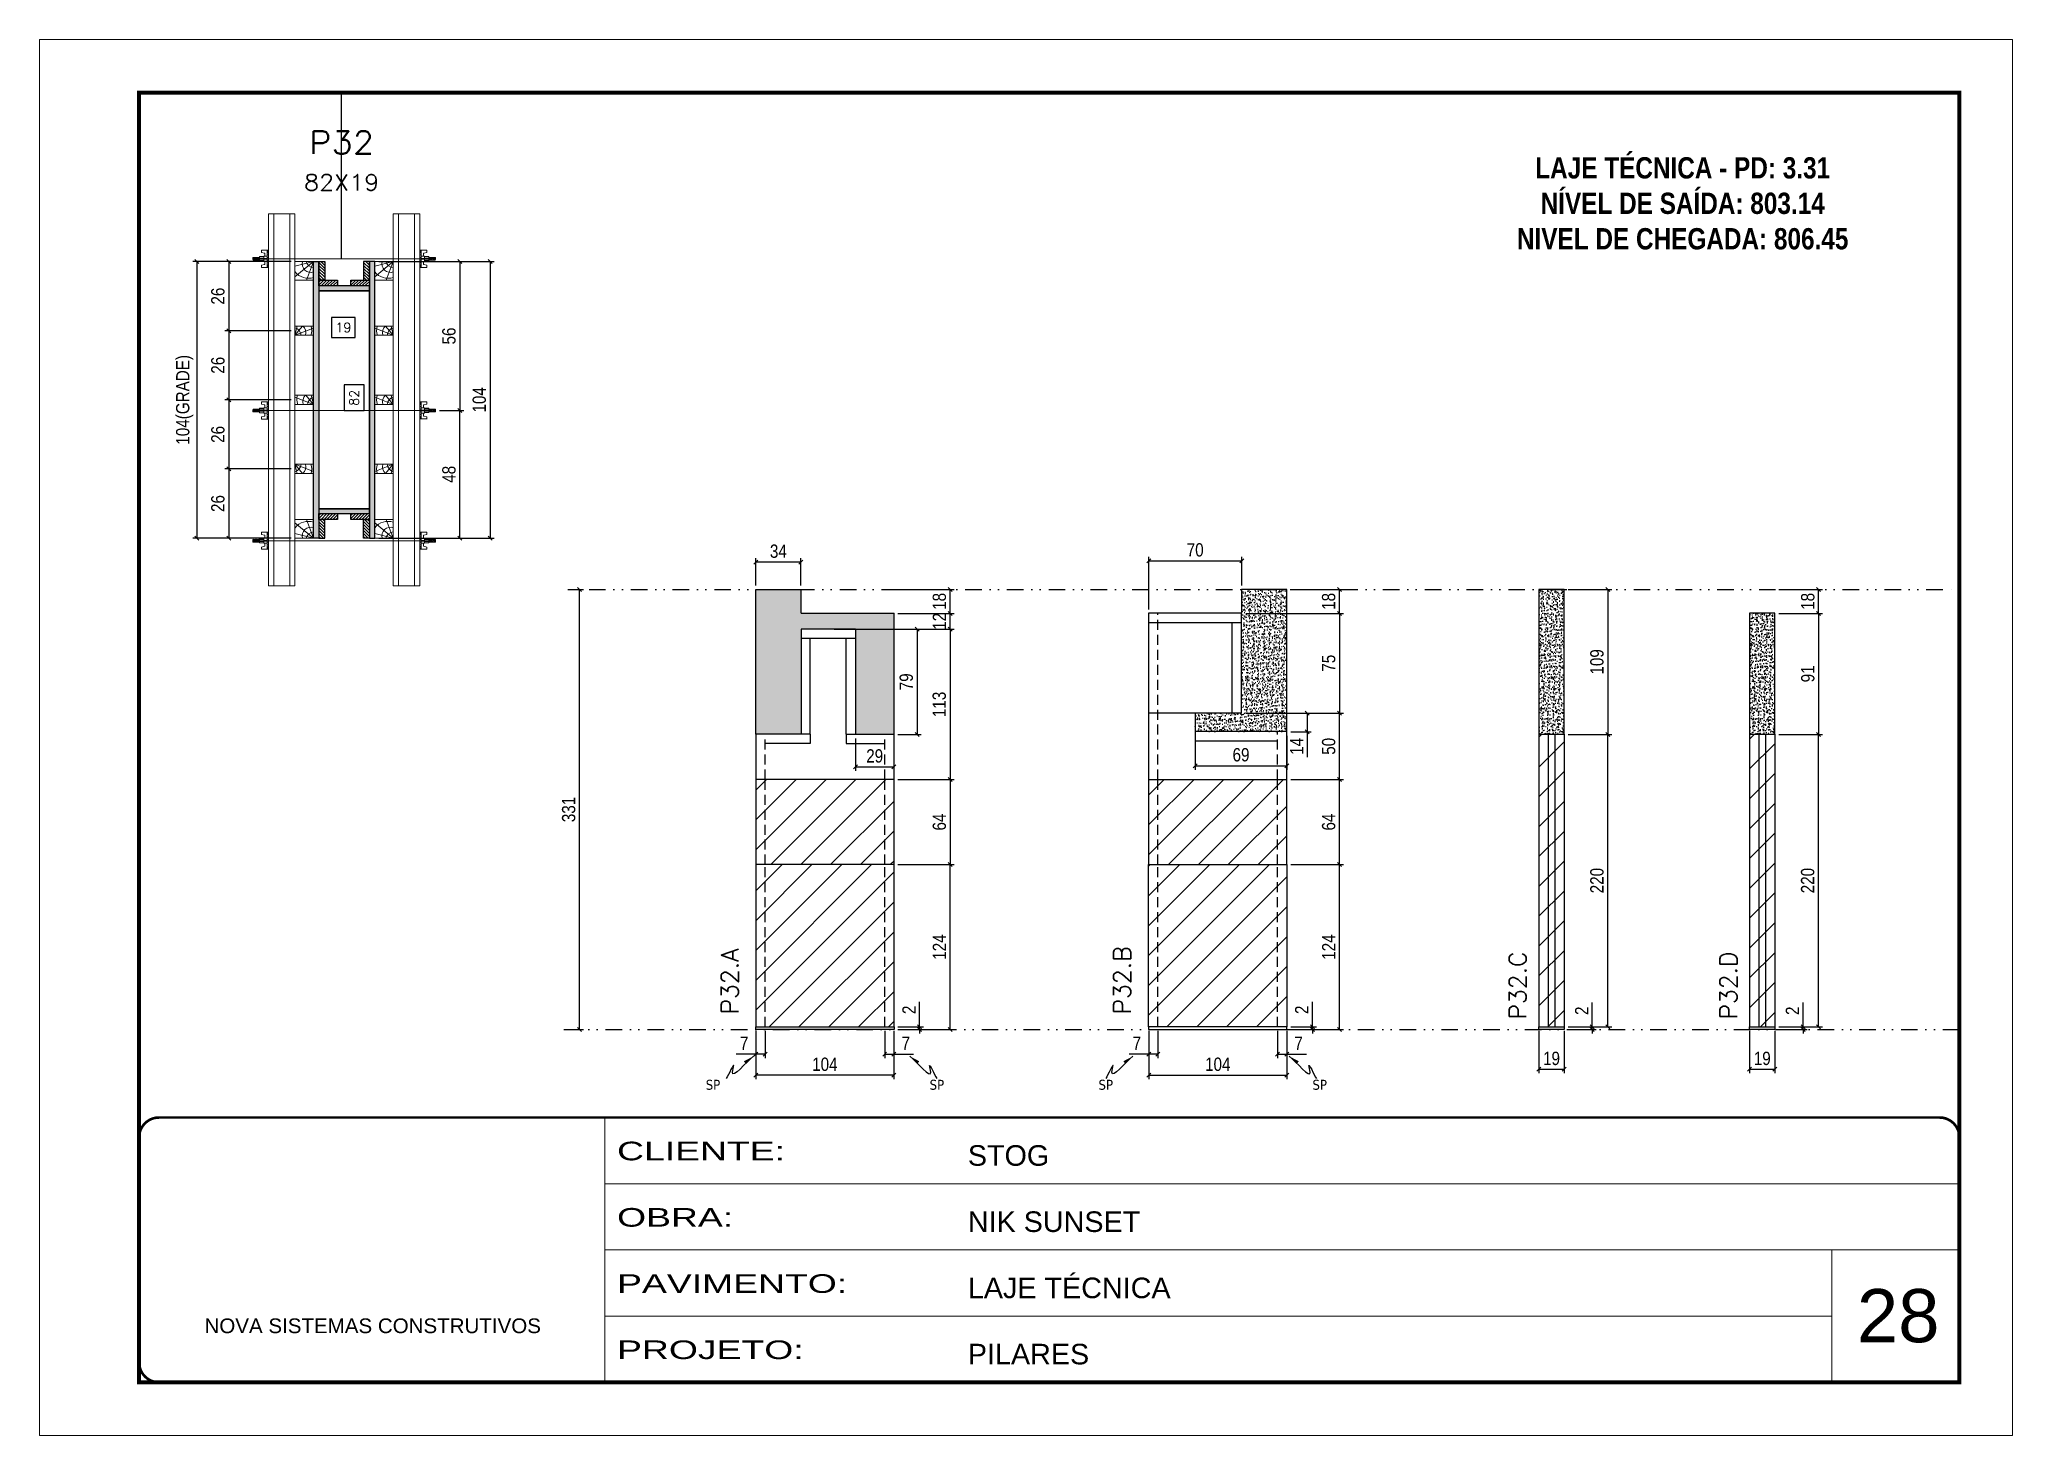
# Model space of a CAD drawing. Extents: x 808 to 7089, y -98 to 17032.
# Drawn here: x 5577 to 7062, y 9091 to 10141 of the extents above; entities that cross this region are included whole.
import ezdxf
from ezdxf.enums import TextEntityAlignment as Align

# ---------------------------------------------------------------- set-up
doc = ezdxf.new("R2010")
doc.units = 0
for name, pattern in [('CONTINUO', [0]), ('DASHED', [0.75, 0.5, -0.25]), ('DIVIDE2', [0.625, 0.25, -0.125, 0, -0.125, 0, -0.125]), ('HIDDEN', [0.375, 0.25, -0.125])]:
    doc.linetypes.add(name, pattern=pattern)
for name, color, linetype, lineweight in [('CARIMBO', 255, 'Continuous', 9), ('Folhas', 255, 'Continuous', 9), ('Hachura', 251, 'Continuous', 9), ('Madeira', 126, 'Continuous', 18), ('Perfil Metálico', 224, 'Continuous', 18), ('REAPROVEITAMENTO', 251, 'Continuous', 9), ('SARRAFO DE PRESSAO', 251, 'DASHED', 9), ('Texto Seção', 7, 'Continuous', 15)]:
    doc.layers.add(name, color=color, linetype=linetype, lineweight=lineweight)
for name, color, linetype in [('CHAPA', 1, 'Continuous'), ('COTA', 241, 'Continuous'), ('Cota Seção (2x)', 241, 'Continuous'), ('MEIO_PONT', 93, 'Continuous'), ('NOMENCLATURA', 7, 'Continuous'), ('Nível', 160, 'Continuous'), ('Painéis', 200, 'Continuous'), ('SARR_2.2x7', 40, 'Continuous'), ('SARRAFO', 251, 'Continuous'), ('Sarrafo de Pressão', 42, 'HIDDEN'), ('texto', 7, 'Continuous'), ('Texto de Titulo', 7, 'Continuous'), ('Texto Qtd Sarr', 242, 'Continuous')]:
    doc.layers.add(name, color=color, linetype=linetype)
doc.styles.add('ARIAL', font='arial.ttf')
doc.styles.add('COTA TECNICA', font='techl___.ttf', dxfattribs={"height": 10})
doc.styles.add('COTA TECNICA 2X', font='techl___.ttf', dxfattribs={"height": 10})
doc.styles.add('COTA TECNICA-50', font='techl___.ttf', dxfattribs={"height": 10})
doc.styles.add('REGUA-120', font='ROMANS.shx', dxfattribs={"height": 15})
doc.styles.add('ROMANC', font='techb___.ttf', dxfattribs={"height": 2.5})
doc.styles.add('ROMANS', font='romans.shx')
doc.styles.get("Standard").update_dxf_attribs({"font": 'arial.ttf'})
doc.styles.add('Tecnologia', font='')
doc.styles.get('Tecnologia').set_extended_font_data('Forgotten Futurist')
doc.dimstyles.new('COTA PAINEL-50', dxfattribs={"dimtxt": 10, "dimasz": 3, "dimexe": 3, "dimexo": 3, "dimgap": 3, "dimtad": 1, "dimdec": 1, "dimzin": 12, "dimdsep": 46, "dimtxsty": 'COTA TECNICA-50', "dimblk1": 'OBLIQUE', "dimblk2": 'OBLIQUE', "dimsah": 1, "dimcen": 0.9, "dimclrd": 4, "dimclre": 4, "dimclrt": 240, "dimadec": 1, "dimazin": 3, "dimtfac": 1, "dimtdec": 1, "dimtmove": 0, "dimatfit": 3, "dimfxl": 1, "dimtolj": 1, "dimtzin": 12, "dimarcsym": 0})
doc.dimstyles.new('PAINEL', dxfattribs={"dimtxt": 10, "dimasz": 3, "dimexe": 3, "dimexo": 3, "dimgap": 3, "dimtad": 1, "dimdec": 1, "dimzin": 12, "dimdsep": 46, "dimtxsty": 'COTA TECNICA', "dimblk1": 'OBLIQUE', "dimblk2": 'OBLIQUE', "dimsah": 1, "dimcen": 0.9, "dimclrd": 4, "dimclre": 4, "dimclrt": 240, "dimadec": 1, "dimazin": 3, "dimtfac": 1, "dimtdec": 1, "dimtmove": 0, "dimatfit": 3, "dimfxl": 1, "dimtolj": 1, "dimtzin": 12, "dimarcsym": 0})
doc.dimstyles.new('SECAO PILAR', dxfattribs={"dimtxt": 10, "dimasz": 3, "dimexe": 3, "dimexo": 3, "dimgap": 3, "dimtad": 1, "dimdec": 1, "dimlfac": 0.5, "dimzin": 12, "dimdsep": 46, "dimtxsty": 'COTA TECNICA 2X', "dimblk1": 'OBLIQUE', "dimblk2": 'OBLIQUE', "dimsah": 1, "dimcen": 0.9, "dimclrd": 256, "dimclre": 256, "dimclrt": 256, "dimadec": 1, "dimazin": 3, "dimtfac": 1, "dimtdec": 1, "dimtmove": 0, "dimatfit": 3, "dimfxl": 1, "dimtolj": 1, "dimtzin": 12, "dimarcsym": 0})
doc.dimstyles.new('SECÇÃO 2', dxfattribs={"dimtxt": 7, "dimasz": 6, "dimexe": 0.18, "dimexo": 2, "dimgap": -4, "dimtad": 3, "dimdec": 1, "dimlfac": 0.5, "dimzin": 12, "dimdsep": 46, "dimtxsty": 'ROMANS', "dimblk": 'ARCHTICK', "dimcen": 0.09, "dimse1": 1, "dimse2": 1, "dimsd1": 1, "dimsd2": 1, "dimclrd": 180, "dimclre": 5, "dimclrt": 1, "dimadec": 0, "dimazin": 3, "dimtfac": 1, "dimtdec": 1, "dimtofl": 0, "dimtmove": 0, "dimatfit": 3, "dimldrblk": 'ARCHTICK', "dimfxl": 1, "dimtolj": 1, "dimtzin": 0, "dimarcsym": 0})
doc.dimstyles.get("Standard").update_dxf_attribs({"dimtxt": 0.18, "dimasz": 0.18, "dimexe": 0.18, "dimexo": 0.0625, "dimgap": 0.09, "dimtad": 0, "dimtih": 1, "dimtoh": 1, "dimdec": 4, "dimzin": 0, "dimdsep": 46, "dimtxsty": 'Standard', "dimcen": 0.09, "dimadec": 0, "dimazin": 0, "dimtfac": 1, "dimtdec": 4, "dimtofl": 0, "dimtmove": 0, "dimatfit": 3, "dimfxl": 1, "dimtolj": 1, "dimtzin": 0, "dimarcsym": 0})
pattern_1 = [(135, (-17104.4149, 19268.9765), (-1.12253202, -1.12253202), [])]
pattern_2 = [(135, (-17104.4149, 19097.9765), (-1.12253202, -1.12253202), [])]

msp = doc.modelspace()

# ---------------------------------------------------------------- texts
at = {"layer": 'CARIMBO', "style": 'ARIAL'}
msp.add_text('28', height=40, dxfattribs=at).set_placement((6944.53, 9161.17))
at = {"layer": 'NOMENCLATURA', "color": 2, "insert": (6813.41, 10079.17), "char_height": 16, "attachment_point": 2, "style": 'ROMANC'}
msp.add_mtext_dynamic_manual_height_columns('\\PLAJE TÉCNICA - PD: 3.31\\PNÍVEL DE SAÍDA: 803.14\\PNIVEL DE CHEGADA: 806.45', width=328.3607, gutter_width=1, heights=[0], dxfattribs=at)
at = {"layer": 'texto', "color": 0, "char_height": 7.5, "attachment_point": 5}
for insert in [(6083.59, 9354.76), (6252.09, 9354.76), (6379.21, 9354.76), (6540.23, 9354.76)]:
    msp.add_mtext('{\\fTahoma|b0|i0|c0|p34;\\C4;SP}', dxfattribs=dict(at, insert=insert))
at = {"layer": 'Texto Seção', "char_height": 13, "width": 285.3299, "attachment_point": 7, "rotation": 90, "style": 'REGUA-120'}
for s, insert in [('P32.A', (6102.74, 9407.69)), ('P32.B', (6397.99, 9407.69)), ('P32.C', (6695.73, 9403.85)), ('P32.D', (6854.34, 9403.85))]:
    msp.add_mtext(s, dxfattribs=dict(at, insert=insert))

# ---------------------------------------------------------------- blocks, each defined once
blk = doc.blocks.new('9999999999')
at = {"color": 30, "linetype": 'CONTINUO'}
for p, q in [((98564.6, 34230.2), (98564.6, 34429.4)), ((98564.6, 34379.6), (99584, 34379.6)), ((98564.6, 34329.8), (99488, 34329.8)), ((99584, 34329.8), (99488, 34329.8)), ((99488, 34329.8), (99488, 34230.2)), ((98564.6, 34280), (99488, 34280))]:
    blk.add_line(p, q, dxfattribs=at)
at = {"color": 30, "linetype": 'CONTINUO', "const_width": 2}
blk.add_lwpolyline([(99584, 34230.2), (99584, 34414.4, 0.414214), (99569, 34429.4), (98229, 34429.4, 0.414214), (98214, 34414.4), (98214, 34245.2, 0.414214), (98229, 34230.2), (99584, 34230.2)], format="xyb", dxfattribs=at)
at = {"layer": 'Folhas'}
blk.add_lwpolyline([(98139, 34190.2), (99624, 34190.2), (99624, 35240.2), (98139, 35240.2)], close=True, dxfattribs=at)
at = {"layer": 'Folhas', "color": 30, "const_width": 3}
blk.add_lwpolyline([(98214, 34230.2), (99584, 34230.2), (99584, 35200.2), (98214, 35200.2)], close=True, dxfattribs=at)
at = {"color": 7, "linetype": 'Continuous', "ltscale": 5, "style": 'ARIAL'}
for s, height, p in [('STOG', 15.48, (98837.7, 34393.1)), ('NIK SUNSET', 15.48, (98837.7, 34343.3)), ('LAJE TÉCNICA', 15.483, (98837.7, 34293.5)), ('NOVA SISTEMAS CONSTRUTIVOS', 11.059, (98263.2, 34267.2)), ('PILARES', 15.48, (98837.7, 34243.7))]:
    blk.add_text(s, height=height, dxfattribs=at).set_placement(p)
at = {"layer": 'Folhas', "color": 7, "style": 'Tecnologia', "width": 1.5}
for s, p in [('CLIENTE:', (98573.7, 34397.2)), ('OBRA:', (98573.7, 34347.3)), ('PAVIMENTO:', (98573.7, 34297.5)), ('PROJETO:', (98573.7, 34247.7))]:
    blk.add_text(s, height=14, dxfattribs=at).set_placement(p)
blk = doc.blocks.new('*D958')
at = {"layer": 'Cota Seção (2x)', "color": 180, "lineweight": -2, "transparency": 16777216}
for p, q in [((5821, 9881.2), (5806, 9881.2)), ((5806, 9881.2), (5806, 9861.9)), ((5821, 9861.9), (5821, 9881.2)), ((5806, 9861.9), (5821, 9861.9))]:
    blk.add_line(p, q, dxfattribs=at)
at = {"layer": 'Defpoints', "color": 0, "transparency": 16777216}
for p in [(5787, 9952), (5787, 9788), (5825, 9788)]:
    blk.add_point(p, dxfattribs=at)
at = {"layer": 'Cota Seção (2x)', "color": 1, "transparency": 16777216, "insert": (5813.5, 9871.5), "char_height": 7, "attachment_point": 5, "rotation": 90, "style": 'ROMANS'}
blk.add_mtext('\\A1;82', dxfattribs=at)
blk = doc.blocks.new('_ArchTick')
at = {"color": 0, "linetype": 'ByBlock', "const_width": 0.15}
blk.add_lwpolyline([(-0.5, -0.5), (0.5, 0.5)], dxfattribs=at)
blk = doc.blocks.new('_Oblique')
at = {"color": 0, "linetype": 'ByBlock', "lineweight": -2}
blk.add_line((-0.5, -0.5), (0.5, 0.5), dxfattribs=at)
blk = doc.blocks.new('*D959')
at = {"layer": 'Cota Seção (2x)', "lineweight": -2, "transparency": 16777216}
for p, q in [((5832, 9974), (5918.8, 9974)), ((5915.8, 9974), (5915.8, 9766)), ((5832, 9766), (5918.8, 9766))]:
    blk.add_line(p, q, dxfattribs=at)
at = {"layer": 'Defpoints', "color": 0, "transparency": 16777216}
for p in [(5829, 9974), (5829, 9766), (5915.8, 9766)]:
    blk.add_point(p, dxfattribs=at)
at = {"layer": 'Cota Seção (2x)', "lineweight": -2, "transparency": 16777216, "xscale": 3, "yscale": 3, "zscale": 3}
for p, rotation in [((5915.8, 9974), 90), ((5915.8, 9766), 270)]:
    blk.add_blockref('_Oblique', p, dxfattribs=dict(at, rotation=rotation))
at = {"layer": 'Cota Seção (2x)', "transparency": 16777216, "insert": (5907.7, 9870), "char_height": 10, "attachment_point": 5, "rotation": 90, "style": 'COTA TECNICA 2X'}
blk.add_mtext('\\A1;104', dxfattribs=at)
blk = doc.blocks.new('*D960')
at = {"layer": 'Cota Seção (2x)', "lineweight": -2, "transparency": 16777216}
for p, q in [((5866, 9974), (5896, 9974)), ((5893, 9974), (5893, 9862)), ((5877.8, 9862), (5896, 9862))]:
    blk.add_line(p, q, dxfattribs=at)
at = {"layer": 'Defpoints', "color": 0, "transparency": 16777216}
for p in [(5863, 9974), (5874.8, 9862), (5893, 9862)]:
    blk.add_point(p, dxfattribs=at)
at = {"layer": 'Cota Seção (2x)', "lineweight": -2, "transparency": 16777216, "xscale": 3, "yscale": 3, "zscale": 3}
for p, rotation in [((5893, 9974), 90), ((5893, 9862), 270)]:
    blk.add_blockref('_Oblique', p, dxfattribs=dict(at, rotation=rotation))
at = {"layer": 'Cota Seção (2x)', "transparency": 16777216, "insert": (5884.9, 9918), "char_height": 10, "attachment_point": 5, "rotation": 90, "style": 'COTA TECNICA 2X'}
blk.add_mtext('\\A1;56', dxfattribs=at)
blk = doc.blocks.new('*D961')
at = {"layer": 'Cota Seção (2x)', "lineweight": -2, "transparency": 16777216}
for p, q in [((5877.8, 9862), (5896, 9862)), ((5893, 9766), (5893, 9862)), ((5866, 9766), (5896, 9766))]:
    blk.add_line(p, q, dxfattribs=at)
at = {"layer": 'Defpoints', "color": 0, "transparency": 16777216}
for p in [(5874.8, 9862), (5893, 9862), (5863, 9766)]:
    blk.add_point(p, dxfattribs=at)
at = {"layer": 'Cota Seção (2x)', "lineweight": -2, "transparency": 16777216, "xscale": 3, "yscale": 3, "zscale": 3}
for p, rotation in [((5893, 9862), 90), ((5893, 9766), 270)]:
    blk.add_blockref('_Oblique', p, dxfattribs=dict(at, rotation=rotation))
at = {"layer": 'Cota Seção (2x)', "transparency": 16777216, "insert": (5884.9, 9814), "char_height": 10, "attachment_point": 5, "rotation": 90, "style": 'COTA TECNICA 2X'}
blk.add_mtext('\\A1;48', dxfattribs=at)
blk = doc.blocks.new('*D962')
at = {"layer": 'Cota Seção (2x)', "color": 180, "lineweight": -2, "transparency": 16777216}
for p, q in [((5814.4, 9931.9), (5796.4, 9931.9)), ((5796.4, 9931.9), (5796.4, 9916.9)), ((5814.4, 9916.9), (5814.4, 9931.9)), ((5796.4, 9916.9), (5814.4, 9916.9))]:
    blk.add_line(p, q, dxfattribs=at)
at = {"layer": 'Defpoints', "color": 0, "transparency": 16777216}
for p in [(5787, 9952), (5825, 9952), (5825, 9912.9)]:
    blk.add_point(p, dxfattribs=at)
at = {"layer": 'Cota Seção (2x)', "color": 1, "transparency": 16777216, "insert": (5805.4, 9924.4), "char_height": 7, "attachment_point": 5, "style": 'ROMANS'}
blk.add_mtext('\\A1;19', dxfattribs=at)
blk = doc.blocks.new('titulo1')
at = {"layer": 'Defpoints', "color": 252, "linetype": 'HIDDEN', "ltscale": 2}
blk.add_line((0, 0), (0, 125), dxfattribs=at)
at = {"layer": 'Defpoints', "style": 'ROMANS', "oblique": 15}
blk.add_attdef('FOLHA', text='', height=10, dxfattribs=at).set_placement((0, 15.6), align=Align.MIDDLE_CENTER)
at = {"layer": 'Texto Qtd Sarr', "color": 3, "style": 'ROMANS', "oblique": 15}
for tag, height, p in [('TITULO', 17, (0, 71.4)), ('SEÇÃO', 12, (0, 41.5))]:
    blk.add_attdef(tag, text='', height=height, dxfattribs=at).set_placement(p, align=Align.MIDDLE_CENTER)
blk = doc.blocks.new('PONTALETE')
at = {"layer": 'Madeira'}
for q in [(2.71, 7), (7, 5.76), (7, 1.74)]:
    blk.add_line((0, 0), q, dxfattribs=at)
blk.add_lwpolyline([(0, 0), (7, 0), (7, 7), (0, 7)], close=True, dxfattribs=at)
for centre, radius, start, end in [((2.04, 0.06), 6.23, 37.28179, 109.09128), ((1.09, 0.9), 3.19, 343.60304, 109.98471), ((-0.21, -0.78), 3.09, 14.63219, 86.0383)]:
    blk.add_arc(centre, radius, start, end, dxfattribs=at)
blk = doc.blocks.new('*D963')
at = {"layer": 'Cota Seção (2x)', "lineweight": -2, "transparency": 16777216}
for p, q in [((5766, 9974), (5692.2, 9974)), ((5695.2, 9974), (5695.2, 9766)), ((5766, 9766), (5692.2, 9766))]:
    blk.add_line(p, q, dxfattribs=at)
at = {"layer": 'Defpoints', "color": 0, "transparency": 16777216}
for p in [(5769, 9974), (5695.2, 9766), (5769, 9766)]:
    blk.add_point(p, dxfattribs=at)
at = {"layer": 'Cota Seção (2x)', "lineweight": -2, "transparency": 16777216, "xscale": 3, "yscale": 3, "zscale": 3}
for p, rotation in [((5695.2, 9974), 90), ((5695.2, 9766), 270)]:
    blk.add_blockref('_Oblique', p, dxfattribs=dict(at, rotation=rotation))
at = {"layer": 'Cota Seção (2x)', "transparency": 16777216, "insert": (5686, 9870), "char_height": 10, "attachment_point": 5, "rotation": 90, "style": 'COTA TECNICA 2X'}
blk.add_mtext('\\A1;104(GRADE)', dxfattribs=at)
blk = doc.blocks.new('*D964')
at = {"layer": 'Cota Seção (2x)', "lineweight": -2, "transparency": 16777216}
for p, q in [((5766, 9818), (5716.1, 9818)), ((5719.1, 9818), (5719.1, 9766)), ((5766, 9766), (5716.1, 9766))]:
    blk.add_line(p, q, dxfattribs=at)
at = {"layer": 'Defpoints', "color": 0, "transparency": 16777216}
for p in [(5769, 9818), (5719.1, 9766), (5769, 9766)]:
    blk.add_point(p, dxfattribs=at)
at = {"layer": 'Cota Seção (2x)', "lineweight": -2, "transparency": 16777216, "xscale": 3, "yscale": 3, "zscale": 3}
for p, rotation in [((5719.1, 9818), 90), ((5719.1, 9766), 270)]:
    blk.add_blockref('_Oblique', p, dxfattribs=dict(at, rotation=rotation))
at = {"layer": 'Cota Seção (2x)', "transparency": 16777216, "insert": (5711, 9792), "char_height": 10, "attachment_point": 5, "rotation": 90, "style": 'COTA TECNICA 2X'}
blk.add_mtext('\\A1;26', dxfattribs=at)
blk = doc.blocks.new('MEIO PONTALETE')
at = {"layer": 'Madeira'}
for q in [(2.71, 7), (3.5, 2.88), (3.5, 0.87)]:
    blk.add_line((0, 0), q, dxfattribs=at)
blk.add_lwpolyline([(0, 0), (3.5, 0), (3.5, 7), (0, 7)], close=True, dxfattribs=at)
for centre, radius, start, end in [((2.04, 0.06), 6.23, 76.44987, 109.09128), ((1.09, 0.9), 3.19, 40.90626, 109.98471), ((-0.21, -0.78), 3.09, 14.63219, 86.0383)]:
    blk.add_arc(centre, radius, start, end, dxfattribs=at)
blk = doc.blocks.new('C')
at = {"layer": 'Hachura', "color": 0}
for p, q in [((0, 3.22), (0, -3.22)), ((0.45, 3.22), (0, 3.22)), ((0.46, 3.16), (0, 3.16)), ((0.46, 3.05), (0, 3.05)), ((0.46, 2.88), (0, 2.88)), ((0, 2.75), (0, -1.16)), ((0.46, 2.65), (0, 2.65)), ((0.46, 2.23), (0, 2.23)), ((0.46, 1.51), (0, 1.51)), ((0.39, 0.49), (0.17, 0.49)), ((0.45, -3.23), (0.45, 3.22)), ((0.45, 3.22), (2.58, 3.22)), ((1.74, 0.97), (0.45, 0.97)), ((1.45, 0.1), (0.45, 0.1)), ((1.35, 1.94), (1.35, 0.96)), ((2.58, 2.39), (1.47, 2.09)), ((1.74, -0.97), (1.74, 0.97)), ((1.74, 0.97), (1.74, 0.84)), ((1.74, 0.97), (1.74, 0.84)), ((1.74, 0.84), (3.35, 0.84)), ((3.35, 0.45), (1.74, 0.45)), ((2.58, 3.22), (2.58, 2.39)), ((3.32, 0.84), (3.32, -0.84)), ((3.35, 0.84), (3.35, -0.84)), ((3.68, 0.45), (3.35, 0.45)), ((3.84, -0.52), (3.35, 0.45)), ((3.35, 0.06), (3.67, -0.57)), ((3.68, 0.45), (4.16, -0.52)), ((3.72, 0.5), (4.25, -0.57)), ((4.37, -0.55), (3.83, 0.53)), ((4.15, 0.45), (3.93, 0.45)), ((4.42, -0.52), (3.93, 0.45)), ((4.15, 0.45), (4.26, 0.45)), ((4.26, 0.45), (4.74, -0.52)), ((4.3, 0.5), (4.83, -0.57)), ((4.95, -0.55), (4.41, 0.53)), ((4.51, 0.45), (4.84, 0.45)), ((5, -0.52), (4.51, 0.45)), ((4.84, 0.45), (5.32, -0.52)), ((4.88, 0.5), (5.41, -0.57)), ((5.53, -0.55), (4.99, 0.53)), ((5.58, -0.52), (5.09, 0.45)), ((5.42, 0.45), (5.09, 0.45)), ((5.58, -0.52), (5.09, 0.45)), ((5.42, 0.45), (5.74, -0.19)), ((5.46, 0.5), (5.74, -0.07)), ((5.74, 0.19), (5.57, 0.53)), ((5.74, 0.32), (5.68, 0.45)), ((5.68, 0.45), (5.74, 0.45)), ((5.74, 0.45), (5.9, 0.29)), ((5.74, 0.45), (5.74, -0.52)), ((5.9, -0.36), (5.9, 0.29)), ((0.45, 0), (0, 0)), ((0.46, -1.52), (0, -1.52)), ((0.46, -2.23), (0, -2.23)), ((0.46, -2.65), (0, -2.65)), ((0.46, -2.88), (0, -2.88)), ((0.46, -3.05), (0, -3.05)), ((0.46, -3.16), (0, -3.16)), ((0, -3.22), (2.57, -3.22)), ((0.08, -0.48), (0.29, -0.48)), ((0.29, -0.48), (0.4, -0.48)), ((0.45, 0), (0.45, -0.97)), ((0.45, -0.16), (1.45, -0.16)), ((0.45, -0.65), (0.45, -0.32)), ((0.45, -3.23), (0.45, -0.65)), ((0.45, -0.97), (1.74, -0.97)), ((1.35, -1.94), (1.35, -0.97)), ((2.58, -2.39), (1.47, -2.1)), ((3.35, -0.32), (1.74, -0.32)), ((3.35, -0.84), (1.74, -0.84)), ((2.58, -3.23), (2.58, -2.39)), ((3.35, -0.07), (3.58, -0.52)), ((3.35, -0.52), (3.58, -0.52)), ((3.84, -0.52), (4.16, -0.52)), ((4.42, -0.52), (4.74, -0.52)), ((4.63, -0.52), (4.74, -0.52)), ((5, -0.52), (5.32, -0.52)), ((5.58, -0.52), (5.74, -0.52)), ((5.74, -0.52), (5.9, -0.36)), ((5.74, -0.52), (5.74, -0.52))]:
    blk.add_line(p, q, dxfattribs=at)
for centre, radius, start, end in [((1.52, 1.94), 0.161, 104.74356, 180), ((1.44, -0.03), 0.129, 272.69497, 87.30503), ((3.81, 0.39), 0.143, 25.56881, 154.43119), ((4.39, 0.39), 0.143, 25.56881, 154.43119), ((4.97, 0.39), 0.143, 25.56881, 154.43119), ((5.55, 0.39), 0.143, 25.56881, 154.43119), ((0.17, -0.37), 0.174, 221.74404, 317.85924), ((1.52, -1.94), 0.161, 180, 255.25644), ((3.71, -0.4), 0.174, 222.14076, 318.25596), ((4.29, -0.4), 0.174, 222.14076, 318.25596), ((4.87, -0.4), 0.174, 222.14076, 318.25596), ((5.45, -0.4), 0.174, 222.14076, 318.25596), ((5.61, -0.4), 0.174, 317.85924, 318.25596)]:
    blk.add_arc(centre, radius, start, end, dxfattribs=at)
blk = doc.blocks.new('*D965')
at = {"layer": 'COTA', "lineweight": -2, "transparency": 16777216}
for p, q in [((5766, 9974), (5716.1, 9974)), ((5719.1, 9974), (5719.1, 9922)), ((5766, 9922), (5716.1, 9922))]:
    blk.add_line(p, q, dxfattribs=at)
at = {"layer": 'Defpoints', "color": 0, "transparency": 16777216}
for p in [(5769, 9974), (5719.1, 9922), (5769, 9922)]:
    blk.add_point(p, dxfattribs=at)
at = {"layer": 'COTA', "lineweight": -2, "transparency": 16777216, "xscale": 3, "yscale": 3, "zscale": 3}
for p, rotation in [((5719.1, 9974), 90), ((5719.1, 9922), 270)]:
    blk.add_blockref('_Oblique', p, dxfattribs=dict(at, rotation=rotation))
at = {"layer": 'COTA', "transparency": 16777216, "insert": (5711, 9948), "char_height": 10, "attachment_point": 5, "rotation": 90, "style": 'COTA TECNICA 2X'}
blk.add_mtext('\\A1;26', dxfattribs=at)
blk = doc.blocks.new('*D966')
at = {"layer": 'Cota Seção (2x)', "lineweight": -2, "transparency": 16777216}
for p, q in [((5766, 9922), (5716.1, 9922)), ((5719.1, 9922), (5719.1, 9870)), ((5766, 9870), (5716.1, 9870))]:
    blk.add_line(p, q, dxfattribs=at)
at = {"layer": 'Defpoints', "color": 0, "transparency": 16777216}
for p in [(5769, 9922), (5719.1, 9870), (5769, 9870)]:
    blk.add_point(p, dxfattribs=at)
at = {"layer": 'Cota Seção (2x)', "lineweight": -2, "transparency": 16777216, "xscale": 3, "yscale": 3, "zscale": 3}
for p, rotation in [((5719.1, 9922), 90), ((5719.1, 9870), 270)]:
    blk.add_blockref('_Oblique', p, dxfattribs=dict(at, rotation=rotation))
at = {"layer": 'Cota Seção (2x)', "transparency": 16777216, "insert": (5711, 9896), "char_height": 10, "attachment_point": 5, "rotation": 90, "style": 'COTA TECNICA 2X'}
blk.add_mtext('\\A1;26', dxfattribs=at)
blk = doc.blocks.new('*D978')
at = {"layer": 'Cota Seção (2x)', "lineweight": -2, "transparency": 16777216}
for p, q in [((5766, 9870), (5716.1, 9870)), ((5719.1, 9870), (5719.1, 9818)), ((5766, 9818), (5716.1, 9818))]:
    blk.add_line(p, q, dxfattribs=at)
at = {"layer": 'Defpoints', "color": 0, "transparency": 16777216}
for p in [(5769, 9870), (5719.1, 9818), (5769, 9818)]:
    blk.add_point(p, dxfattribs=at)
at = {"layer": 'Cota Seção (2x)', "lineweight": -2, "transparency": 16777216, "xscale": 3, "yscale": 3, "zscale": 3}
for p, rotation in [((5719.1, 9870), 90), ((5719.1, 9818), 270)]:
    blk.add_blockref('_Oblique', p, dxfattribs=dict(at, rotation=rotation))
at = {"layer": 'Cota Seção (2x)', "transparency": 16777216, "insert": (5711, 9844), "char_height": 10, "attachment_point": 5, "rotation": 90, "style": 'COTA TECNICA 2X'}
blk.add_mtext('\\A1;26', dxfattribs=at)
blk = doc.blocks.new('*D976')
at = {"layer": 'COTA', "color": 4, "lineweight": -2, "transparency": 16777216}
for p, q in [((5974.3, 9727.4), (5986.2, 9727.4)), ((5983.2, 9396.4), (5983.2, 9727.4)), ((5974.3, 9396.4), (5986.2, 9396.4))]:
    blk.add_line(p, q, dxfattribs=at)
at = {"layer": 'Defpoints', "color": 0, "transparency": 16777216}
for p in [(5971.3, 9727.4), (5983.2, 9727.4), (5971.3, 9396.4)]:
    blk.add_point(p, dxfattribs=at)
at = {"layer": 'COTA', "color": 4, "lineweight": -2, "transparency": 16777216, "xscale": 3, "yscale": 3, "zscale": 3}
for p, rotation in [((5983.2, 9727.4), 90), ((5983.2, 9396.4), 270)]:
    blk.add_blockref('_Oblique', p, dxfattribs=dict(at, rotation=rotation))
at = {"layer": 'COTA', "color": 240, "transparency": 16777216, "insert": (5975, 9561.9), "char_height": 10, "attachment_point": 5, "rotation": 90, "style": 'COTA TECNICA-50'}
blk.add_mtext('\\A1;331', dxfattribs=at)
blk = doc.blocks.new('*D952')
at = {"layer": 'COTA', "color": 4, "lineweight": -2, "transparency": 16777216}
for p, q in [((6863.8, 9395.4), (6863.8, 9363.5)), ((6882.8, 9395.4), (6882.8, 9363.5)), ((6863.8, 9366.5), (6882.8, 9366.5))]:
    blk.add_line(p, q, dxfattribs=at)
at = {"layer": 'Defpoints', "color": 0, "transparency": 16777216}
for p in [(6863.8, 9398.4), (6882.8, 9398.4), (6882.8, 9366.5)]:
    blk.add_point(p, dxfattribs=at)
at = {"layer": 'COTA', "color": 4, "lineweight": -2, "transparency": 16777216, "xscale": 3, "yscale": 3, "zscale": 3, "rotation": 180}
blk.add_blockref('_Oblique', (6863.8, 9366.5), dxfattribs=at)
at = {"layer": 'COTA', "color": 4, "lineweight": -2, "transparency": 16777216, "xscale": 3, "yscale": 3, "zscale": 3}
blk.add_blockref('_Oblique', (6882.8, 9366.5), dxfattribs=at)
at = {"layer": 'COTA', "color": 240, "transparency": 16777216, "insert": (6873.3, 9374.6), "char_height": 10, "attachment_point": 5, "style": 'COTA TECNICA'}
blk.add_mtext('\\A1;19', dxfattribs=at)
blk = doc.blocks.new('*D953')
at = {"layer": 'COTA', "color": 4, "lineweight": -2, "transparency": 16777216}
for p, q in [((6885.8, 9618.4), (6918.6, 9618.4)), ((6915.6, 9398.4), (6915.6, 9618.4)), ((6885.8, 9398.4), (6918.6, 9398.4))]:
    blk.add_line(p, q, dxfattribs=at)
at = {"layer": 'Defpoints', "color": 0, "transparency": 16777216}
for p in [(6882.8, 9618.4), (6915.6, 9618.4), (6882.8, 9398.4)]:
    blk.add_point(p, dxfattribs=at)
at = {"layer": 'COTA', "color": 4, "lineweight": -2, "transparency": 16777216, "xscale": 3, "yscale": 3, "zscale": 3}
for p, rotation in [((6915.6, 9618.4), 90), ((6915.6, 9398.4), 270)]:
    blk.add_blockref('_Oblique', p, dxfattribs=dict(at, rotation=rotation))
at = {"layer": 'COTA', "color": 240, "transparency": 16777216, "insert": (6907.5, 9508.4), "char_height": 10, "attachment_point": 5, "rotation": 90, "style": 'COTA TECNICA'}
blk.add_mtext('\\A1;220', dxfattribs=at)
blk = doc.blocks.new('*D954')
at = {"layer": 'COTA', "color": 4, "lineweight": -2, "transparency": 16777216}
for p, q in [((6904, 9398.4), (6904, 9416.6)), ((6885.8, 9398.4), (6907, 9398.4)), ((6885.8, 9396.4), (6907, 9396.4)), ((6904, 9396.4), (6904, 9398.4)), ((6904, 9396.4), (6904, 9393.4))]:
    blk.add_line(p, q, dxfattribs=at)
at = {"layer": 'Defpoints', "color": 0, "transparency": 16777216}
for p in [(6882.8, 9398.4), (6882.8, 9396.4), (6904, 9398.4)]:
    blk.add_point(p, dxfattribs=at)
at = {"layer": 'COTA', "color": 4, "lineweight": -2, "transparency": 16777216, "xscale": 3, "yscale": 3, "zscale": 3}
for p, rotation in [((6904, 9398.4), 270), ((6904, 9396.4), 90)]:
    blk.add_blockref('_Oblique', p, dxfattribs=dict(at, rotation=rotation))
at = {"layer": 'COTA', "color": 240, "transparency": 16777216, "insert": (6896, 9410.5), "char_height": 10, "attachment_point": 5, "rotation": 90, "style": 'COTA TECNICA-50'}
blk.add_mtext('\\A1;2', dxfattribs=at)
blk = doc.blocks.new('*D937')
at = {"layer": 'COTA', "color": 4, "lineweight": -2, "transparency": 16777216}
for p, q in [((6411.5, 9395.4), (6411.5, 9359.1)), ((6515.5, 9395.4), (6515.5, 9359.1)), ((6411.5, 9362.1), (6515.5, 9362.1))]:
    blk.add_line(p, q, dxfattribs=at)
at = {"layer": 'Defpoints', "color": 0, "transparency": 16777216}
for p in [(6411.5, 9398.4), (6515.5, 9398.4), (6515.5, 9362.1)]:
    blk.add_point(p, dxfattribs=at)
at = {"layer": 'COTA', "color": 4, "lineweight": -2, "transparency": 16777216, "xscale": 3, "yscale": 3, "zscale": 3, "rotation": 180}
blk.add_blockref('_Oblique', (6411.5, 9362.1), dxfattribs=at)
at = {"layer": 'COTA', "color": 4, "lineweight": -2, "transparency": 16777216, "xscale": 3, "yscale": 3, "zscale": 3}
blk.add_blockref('_Oblique', (6515.5, 9362.1), dxfattribs=at)
at = {"layer": 'COTA', "color": 240, "transparency": 16777216, "insert": (6463.5, 9370.2), "char_height": 10, "attachment_point": 5, "style": 'COTA TECNICA'}
blk.add_mtext('\\A1;104', dxfattribs=at)
blk = doc.blocks.new('*D938')
at = {"layer": 'COTA', "color": 4, "lineweight": -2, "transparency": 16777216}
for p, q in [((6411.5, 9393.4), (6411.5, 9374.9)), ((6418.5, 9395.4), (6418.5, 9374.9)), ((6411.5, 9377.9), (6396.7, 9377.9)), ((6418.5, 9377.9), (6411.5, 9377.9))]:
    blk.add_line(p, q, dxfattribs=at)
at = {"layer": 'Defpoints', "color": 0, "transparency": 16777216}
for p in [(6411.5, 9396.4), (6418.5, 9398.4), (6411.5, 9377.9)]:
    blk.add_point(p, dxfattribs=at)
at = {"layer": 'COTA', "color": 4, "lineweight": -2, "transparency": 16777216, "xscale": 3, "yscale": 3, "zscale": 3, "rotation": 180}
blk.add_blockref('_Oblique', (6411.5, 9377.9), dxfattribs=at)
at = {"layer": 'COTA', "color": 4, "lineweight": -2, "transparency": 16777216, "xscale": 3, "yscale": 3, "zscale": 3}
blk.add_blockref('_Oblique', (6418.5, 9377.9), dxfattribs=at)
at = {"layer": 'COTA', "color": 240, "transparency": 16777216, "insert": (6402.6, 9386), "char_height": 10, "attachment_point": 5, "style": 'COTA TECNICA-50'}
blk.add_mtext('\\A1;7', dxfattribs=at)
blk = doc.blocks.new('*D939')
at = {"layer": 'COTA', "color": 4, "lineweight": -2, "transparency": 16777216}
for p, q in [((6508.5, 9395.4), (6508.5, 9374.9)), ((6515.5, 9393.4), (6515.5, 9374.9)), ((6508.5, 9377.9), (6515.5, 9377.9)), ((6515.5, 9377.9), (6530.2, 9377.9))]:
    blk.add_line(p, q, dxfattribs=at)
at = {"layer": 'Defpoints', "color": 0, "transparency": 16777216}
for p in [(6508.5, 9398.4), (6515.5, 9396.4), (6515.5, 9377.9)]:
    blk.add_point(p, dxfattribs=at)
at = {"layer": 'COTA', "color": 4, "lineweight": -2, "transparency": 16777216, "xscale": 3, "yscale": 3, "zscale": 3, "rotation": 180}
blk.add_blockref('_Oblique', (6508.5, 9377.9), dxfattribs=at)
at = {"layer": 'COTA', "color": 4, "lineweight": -2, "transparency": 16777216, "xscale": 3, "yscale": 3, "zscale": 3}
blk.add_blockref('_Oblique', (6515.5, 9377.9), dxfattribs=at)
at = {"layer": 'COTA', "color": 240, "transparency": 16777216, "insert": (6524.3, 9386), "char_height": 10, "attachment_point": 5, "style": 'COTA TECNICA-50'}
blk.add_mtext('\\A1;7', dxfattribs=at)
blk = doc.blocks.new('*D940')
at = {"layer": 'COTA', "color": 4, "linetype": 'ByBlock', "lineweight": -2, "transparency": 16777216}
for p, q in [((6518.5, 9520.4), (6558.1, 9520.4)), ((6555.1, 9396.4), (6555.1, 9520.4)), ((6518.5, 9396.4), (6558.1, 9396.4))]:
    blk.add_line(p, q, dxfattribs=at)
at = {"layer": 'Defpoints', "color": 0, "linetype": 'ByBlock', "transparency": 16777216}
for p in [(6515.5, 9520.4), (6555.1, 9520.4), (6515.5, 9396.4)]:
    blk.add_point(p, dxfattribs=at)
at = {"layer": 'COTA', "color": 4, "linetype": 'ByBlock', "lineweight": -2, "transparency": 16777216, "xscale": 3, "yscale": 3, "zscale": 3}
for p, rotation in [((6555.1, 9520.4), 90), ((6555.1, 9396.4), 270)]:
    blk.add_blockref('_Oblique', p, dxfattribs=dict(at, rotation=rotation))
at = {"layer": 'COTA', "color": 240, "linetype": 'ByBlock', "transparency": 16777216, "insert": (6547, 9458.4), "char_height": 10, "attachment_point": 5, "rotation": 90, "style": 'COTA TECNICA'}
blk.add_mtext('\\A1;124', dxfattribs=at)
blk = doc.blocks.new('*D941')
at = {"layer": 'COTA', "color": 4, "lineweight": -2, "transparency": 16777216}
for p, q in [((6534.7, 9398.4), (6534.7, 9417.2)), ((6518.5, 9398.4), (6537.7, 9398.4)), ((6518.5, 9396.4), (6537.7, 9396.4)), ((6534.7, 9396.4), (6534.7, 9398.4)), ((6534.7, 9396.4), (6534.7, 9393.4))]:
    blk.add_line(p, q, dxfattribs=at)
at = {"layer": 'Defpoints', "color": 0, "transparency": 16777216}
for p in [(6515.5, 9398.4), (6515.5, 9396.4), (6534.7, 9396.4)]:
    blk.add_point(p, dxfattribs=at)
at = {"layer": 'COTA', "color": 4, "lineweight": -2, "transparency": 16777216, "xscale": 3, "yscale": 3, "zscale": 3}
for p, rotation in [((6534.7, 9398.4), 270), ((6534.7, 9396.4), 90)]:
    blk.add_blockref('_Oblique', p, dxfattribs=dict(at, rotation=rotation))
at = {"layer": 'COTA', "color": 240, "transparency": 16777216, "insert": (6526.7, 9411.2), "char_height": 10, "attachment_point": 5, "rotation": 90, "style": 'COTA TECNICA-50'}
blk.add_mtext('\\A1;2', dxfattribs=at)
blk = doc.blocks.new('*D942')
at = {"layer": 'COTA', "color": 4, "linetype": 'ByBlock', "lineweight": -2, "transparency": 16777216}
for p, q in [((6518.5, 9520.4), (6558.1, 9520.4)), ((6555.1, 9396.4), (6555.1, 9520.4)), ((6518.5, 9396.4), (6558.1, 9396.4))]:
    blk.add_line(p, q, dxfattribs=at)
at = {"layer": 'Defpoints', "color": 0, "linetype": 'ByBlock', "transparency": 16777216}
for p in [(6515.5, 9520.4), (6555.1, 9520.4), (6515.5, 9396.4)]:
    blk.add_point(p, dxfattribs=at)
at = {"layer": 'COTA', "color": 4, "linetype": 'ByBlock', "lineweight": -2, "transparency": 16777216, "xscale": 3, "yscale": 3, "zscale": 3}
for p, rotation in [((6555.1, 9520.4), 90), ((6555.1, 9396.4), 270)]:
    blk.add_blockref('_Oblique', p, dxfattribs=dict(at, rotation=rotation))
at = {"layer": 'COTA', "color": 240, "linetype": 'ByBlock', "transparency": 16777216, "insert": (6547, 9458.4), "char_height": 10, "attachment_point": 5, "rotation": 90, "style": 'COTA TECNICA'}
blk.add_mtext('\\A1;124', dxfattribs=at)
blk = doc.blocks.new('*D943')
at = {"layer": 'COTA', "color": 4, "lineweight": -2, "transparency": 16777216}
for p, q in [((6518.5, 9584.4), (6558.1, 9584.4)), ((6555.1, 9520.4), (6555.1, 9584.4)), ((6518.5, 9520.4), (6558.1, 9520.4))]:
    blk.add_line(p, q, dxfattribs=at)
at = {"layer": 'Defpoints', "color": 0, "transparency": 16777216}
for p in [(6515.5, 9584.4), (6555.1, 9584.4), (6515.5, 9520.4)]:
    blk.add_point(p, dxfattribs=at)
at = {"layer": 'COTA', "color": 4, "lineweight": -2, "transparency": 16777216, "xscale": 3, "yscale": 3, "zscale": 3}
for p, rotation in [((6555.1, 9584.4), 90), ((6555.1, 9520.4), 270)]:
    blk.add_blockref('_Oblique', p, dxfattribs=dict(at, rotation=rotation))
at = {"layer": 'COTA', "color": 240, "transparency": 16777216, "insert": (6547, 9552.4), "char_height": 10, "attachment_point": 5, "rotation": 90, "style": 'COTA TECNICA-50'}
blk.add_mtext('\\A1;64', dxfattribs=at)
blk = doc.blocks.new('*D944')
at = {"layer": 'COTA', "color": 4, "lineweight": -2, "transparency": 16777216}
for p, q in [((6484.5, 9634.4), (6558.1, 9634.4)), ((6555.1, 9584.4), (6555.1, 9634.4)), ((6518.5, 9584.4), (6558.1, 9584.4))]:
    blk.add_line(p, q, dxfattribs=at)
at = {"layer": 'Defpoints', "color": 0, "transparency": 16777216}
for p in [(6481.5, 9634.4), (6555.1, 9634.4), (6515.5, 9584.4)]:
    blk.add_point(p, dxfattribs=at)
at = {"layer": 'COTA', "color": 4, "lineweight": -2, "transparency": 16777216, "xscale": 3, "yscale": 3, "zscale": 3}
for p, rotation in [((6555.1, 9634.4), 90), ((6555.1, 9584.4), 270)]:
    blk.add_blockref('_Oblique', p, dxfattribs=dict(at, rotation=rotation))
at = {"layer": 'COTA', "color": 240, "transparency": 16777216, "insert": (6547, 9609.4), "char_height": 10, "attachment_point": 5, "rotation": 90, "style": 'COTA TECNICA-50'}
blk.add_mtext('\\A1;50', dxfattribs=at)
blk = doc.blocks.new('*D945')
at = {"layer": 'COTA', "color": 4, "lineweight": -2, "transparency": 16777216}
for p, q in [((6484.5, 9709.4), (6558.1, 9709.4)), ((6555.1, 9709.4), (6555.1, 9634.4)), ((6484.5, 9634.4), (6558.1, 9634.4))]:
    blk.add_line(p, q, dxfattribs=at)
at = {"layer": 'Defpoints', "color": 0, "transparency": 16777216}
for p in [(6481.5, 9709.4), (6481.5, 9634.4), (6555.1, 9634.4)]:
    blk.add_point(p, dxfattribs=at)
at = {"layer": 'COTA', "color": 4, "lineweight": -2, "transparency": 16777216, "xscale": 3, "yscale": 3, "zscale": 3}
for p, rotation in [((6555.1, 9709.4), 90), ((6555.1, 9634.4), 270)]:
    blk.add_blockref('_Oblique', p, dxfattribs=dict(at, rotation=rotation))
at = {"layer": 'COTA', "color": 240, "transparency": 16777216, "insert": (6547, 9671.9), "char_height": 10, "attachment_point": 5, "rotation": 90, "style": 'COTA TECNICA'}
blk.add_mtext('\\A1;75', dxfattribs=at)
blk = doc.blocks.new('*D975')
at = {"layer": 'COTA', "color": 4, "linetype": 'ByBlock', "lineweight": -2, "transparency": 16777216}
for p, q in [((6885.8, 9709.4), (6918.6, 9709.4)), ((6915.6, 9709.4), (6915.6, 9618.4)), ((6885.8, 9618.4), (6918.6, 9618.4))]:
    blk.add_line(p, q, dxfattribs=at)
at = {"layer": 'Defpoints', "color": 0, "linetype": 'ByBlock', "transparency": 16777216}
for p in [(6882.8, 9709.4), (6882.8, 9618.4), (6915.6, 9618.4)]:
    blk.add_point(p, dxfattribs=at)
at = {"layer": 'COTA', "color": 4, "linetype": 'ByBlock', "lineweight": -2, "transparency": 16777216, "xscale": 3, "yscale": 3, "zscale": 3}
for p, rotation in [((6915.6, 9709.4), 90), ((6915.6, 9618.4), 270)]:
    blk.add_blockref('_Oblique', p, dxfattribs=dict(at, rotation=rotation))
at = {"layer": 'COTA', "color": 240, "linetype": 'ByBlock', "transparency": 16777216, "insert": (6907.6, 9663.9), "char_height": 10, "attachment_point": 5, "rotation": 90, "style": 'COTA TECNICA'}
blk.add_mtext('\\A1;91', dxfattribs=at)
blk = doc.blocks.new('*D946')
at = {"layer": 'COTA', "color": 4, "lineweight": -2, "transparency": 16777216}
for p, q in [((6115.8, 9395.4), (6115.8, 9359.1)), ((6219.8, 9395.4), (6219.8, 9359.1)), ((6219.8, 9362.1), (6115.8, 9362.1))]:
    blk.add_line(p, q, dxfattribs=at)
at = {"layer": 'Defpoints', "color": 0, "transparency": 16777216}
for p in [(6115.8, 9398.4), (6219.8, 9398.4), (6115.8, 9362.1)]:
    blk.add_point(p, dxfattribs=at)
at = {"layer": 'COTA', "color": 4, "lineweight": -2, "transparency": 16777216, "xscale": 3, "yscale": 3, "zscale": 3, "rotation": 180}
blk.add_blockref('_Oblique', (6115.8, 9362.1), dxfattribs=at)
at = {"layer": 'COTA', "color": 4, "lineweight": -2, "transparency": 16777216, "xscale": 3, "yscale": 3, "zscale": 3}
blk.add_blockref('_Oblique', (6219.8, 9362.1), dxfattribs=at)
at = {"layer": 'COTA', "color": 240, "transparency": 16777216, "insert": (6167.8, 9370.2), "char_height": 10, "attachment_point": 5, "style": 'COTA TECNICA'}
blk.add_mtext('\\A1;104', dxfattribs=at)
blk = doc.blocks.new('*D947')
at = {"layer": 'COTA', "color": 4, "lineweight": -2, "transparency": 16777216}
for p, q in [((6212.8, 9395.4), (6212.8, 9374.9)), ((6219.8, 9393.4), (6219.8, 9374.9)), ((6212.8, 9377.9), (6219.8, 9377.9)), ((6219.8, 9377.9), (6234.6, 9377.9))]:
    blk.add_line(p, q, dxfattribs=at)
at = {"layer": 'Defpoints', "color": 0, "transparency": 16777216}
for p in [(6212.8, 9398.4), (6219.8, 9396.4), (6219.8, 9377.9)]:
    blk.add_point(p, dxfattribs=at)
at = {"layer": 'COTA', "color": 4, "lineweight": -2, "transparency": 16777216, "xscale": 3, "yscale": 3, "zscale": 3, "rotation": 180}
blk.add_blockref('_Oblique', (6212.8, 9377.9), dxfattribs=at)
at = {"layer": 'COTA', "color": 4, "lineweight": -2, "transparency": 16777216, "xscale": 3, "yscale": 3, "zscale": 3}
blk.add_blockref('_Oblique', (6219.8, 9377.9), dxfattribs=at)
at = {"layer": 'COTA', "color": 240, "transparency": 16777216, "insert": (6228.7, 9386), "char_height": 10, "attachment_point": 5, "style": 'COTA TECNICA-50'}
blk.add_mtext('\\A1;7', dxfattribs=at)
blk = doc.blocks.new('*D948')
at = {"layer": 'COTA', "color": 4, "lineweight": -2, "transparency": 16777216}
for p, q in [((6115.8, 9393.4), (6115.8, 9374.9)), ((6122.8, 9395.4), (6122.8, 9374.9)), ((6115.8, 9377.9), (6101.1, 9377.9)), ((6122.8, 9377.9), (6115.8, 9377.9))]:
    blk.add_line(p, q, dxfattribs=at)
at = {"layer": 'Defpoints', "color": 0, "transparency": 16777216}
for p in [(6115.8, 9396.4), (6122.8, 9398.4), (6115.8, 9377.9)]:
    blk.add_point(p, dxfattribs=at)
at = {"layer": 'COTA', "color": 4, "lineweight": -2, "transparency": 16777216, "xscale": 3, "yscale": 3, "zscale": 3, "rotation": 180}
blk.add_blockref('_Oblique', (6115.8, 9377.9), dxfattribs=at)
at = {"layer": 'COTA', "color": 4, "lineweight": -2, "transparency": 16777216, "xscale": 3, "yscale": 3, "zscale": 3}
blk.add_blockref('_Oblique', (6122.8, 9377.9), dxfattribs=at)
at = {"layer": 'COTA', "color": 240, "transparency": 16777216, "insert": (6107, 9386), "char_height": 10, "attachment_point": 5, "style": 'COTA TECNICA-50'}
blk.add_mtext('\\A1;7', dxfattribs=at)
blk = doc.blocks.new('*D949')
at = {"layer": 'COTA', "color": 4, "linetype": 'ByBlock', "lineweight": -2, "transparency": 16777216}
for p, q in [((6222.8, 9520.4), (6265.1, 9520.4)), ((6262.1, 9396.4), (6262.1, 9520.4)), ((6222.8, 9396.4), (6265.1, 9396.4))]:
    blk.add_line(p, q, dxfattribs=at)
at = {"layer": 'Defpoints', "color": 0, "linetype": 'ByBlock', "transparency": 16777216}
for p in [(6219.8, 9520.4), (6262.1, 9520.4), (6219.8, 9396.4)]:
    blk.add_point(p, dxfattribs=at)
at = {"layer": 'COTA', "color": 4, "linetype": 'ByBlock', "lineweight": -2, "transparency": 16777216, "xscale": 3, "yscale": 3, "zscale": 3}
for p, rotation in [((6262.1, 9520.4), 90), ((6262.1, 9396.4), 270)]:
    blk.add_blockref('_Oblique', p, dxfattribs=dict(at, rotation=rotation))
at = {"layer": 'COTA', "color": 240, "linetype": 'ByBlock', "transparency": 16777216, "insert": (6254, 9458.4), "char_height": 10, "attachment_point": 5, "rotation": 90, "style": 'COTA TECNICA'}
blk.add_mtext('\\A1;124', dxfattribs=at)
blk = doc.blocks.new('*D950')
at = {"layer": 'COTA', "color": 4, "lineweight": -2, "transparency": 16777216}
for p, q in [((6239.1, 9398.4), (6239.1, 9417.2)), ((6222.8, 9398.4), (6242.1, 9398.4)), ((6222.8, 9396.4), (6242.1, 9396.4)), ((6239.1, 9396.4), (6239.1, 9398.4)), ((6239.1, 9396.4), (6239.1, 9393.4))]:
    blk.add_line(p, q, dxfattribs=at)
at = {"layer": 'Defpoints', "color": 0, "transparency": 16777216}
for p in [(6219.8, 9398.4), (6219.8, 9396.4), (6239.1, 9396.4)]:
    blk.add_point(p, dxfattribs=at)
at = {"layer": 'COTA', "color": 4, "lineweight": -2, "transparency": 16777216, "xscale": 3, "yscale": 3, "zscale": 3}
for p, rotation in [((6239.1, 9398.4), 270), ((6239.1, 9396.4), 90)]:
    blk.add_blockref('_Oblique', p, dxfattribs=dict(at, rotation=rotation))
at = {"layer": 'COTA', "color": 240, "transparency": 16777216, "insert": (6231.1, 9411.2), "char_height": 10, "attachment_point": 5, "rotation": 90, "style": 'COTA TECNICA-50'}
blk.add_mtext('\\A1;2', dxfattribs=at)
blk = doc.blocks.new('*D951')
at = {"layer": 'COTA', "color": 4, "lineweight": -2, "transparency": 16777216}
for p, q in [((6222.8, 9584.4), (6265.1, 9584.4)), ((6262.1, 9584.4), (6262.1, 9520.4)), ((6222.8, 9520.4), (6265.1, 9520.4))]:
    blk.add_line(p, q, dxfattribs=at)
at = {"layer": 'Defpoints', "color": 0, "transparency": 16777216}
for p in [(6219.8, 9584.4), (6219.8, 9520.4), (6262.1, 9520.4)]:
    blk.add_point(p, dxfattribs=at)
at = {"layer": 'COTA', "color": 4, "lineweight": -2, "transparency": 16777216, "xscale": 3, "yscale": 3, "zscale": 3}
for p, rotation in [((6262.1, 9584.4), 90), ((6262.1, 9520.4), 270)]:
    blk.add_blockref('_Oblique', p, dxfattribs=dict(at, rotation=rotation))
at = {"layer": 'COTA', "color": 240, "transparency": 16777216, "insert": (6254, 9552.4), "char_height": 10, "attachment_point": 5, "rotation": 90, "style": 'COTA TECNICA'}
blk.add_mtext('\\A1;64', dxfattribs=at)
blk = doc.blocks.new('*D955')
at = {"layer": 'COTA', "color": 4, "lineweight": -2, "transparency": 16777216}
for p, q in [((6174.8, 9697.4), (6265.1, 9697.4)), ((6262.1, 9697.4), (6262.1, 9584.4)), ((6222.8, 9584.4), (6265.1, 9584.4))]:
    blk.add_line(p, q, dxfattribs=at)
at = {"layer": 'Defpoints', "color": 0, "transparency": 16777216}
for p in [(6171.8, 9697.4), (6219.8, 9584.4), (6262.1, 9584.4)]:
    blk.add_point(p, dxfattribs=at)
at = {"layer": 'COTA', "color": 4, "lineweight": -2, "transparency": 16777216, "xscale": 3, "yscale": 3, "zscale": 3}
for p, rotation in [((6262.1, 9697.4), 90), ((6262.1, 9584.4), 270)]:
    blk.add_blockref('_Oblique', p, dxfattribs=dict(at, rotation=rotation))
at = {"layer": 'COTA', "color": 240, "transparency": 16777216, "insert": (6253.9, 9640.9), "char_height": 10, "attachment_point": 5, "rotation": 90, "style": 'COTA TECNICA'}
blk.add_mtext('\\A1;113', dxfattribs=at)
blk = doc.blocks.new('*D956')
at = {"layer": 'COTA', "color": 4, "lineweight": -2, "transparency": 16777216}
for p, q in [((6193.8, 9697.4), (6265.1, 9697.4)), ((6222.8, 9709.4), (6265.1, 9709.4)), ((6262.1, 9697.4), (6262.1, 9709.4))]:
    blk.add_line(p, q, dxfattribs=at)
at = {"layer": 'Defpoints', "color": 0, "transparency": 16777216}
for p in [(6190.8, 9697.4), (6219.8, 9709.4), (6262.1, 9709.4)]:
    blk.add_point(p, dxfattribs=at)
at = {"layer": 'COTA', "color": 4, "lineweight": -2, "transparency": 16777216, "xscale": 3, "yscale": 3, "zscale": 3}
for p, rotation in [((6262.1, 9709.4), 90), ((6262.1, 9697.4), 270)]:
    blk.add_blockref('_Oblique', p, dxfattribs=dict(at, rotation=rotation))
at = {"layer": 'COTA', "color": 240, "transparency": 16777216, "insert": (6254, 9703.4), "char_height": 10, "attachment_point": 5, "rotation": 90, "style": 'COTA TECNICA'}
blk.add_mtext('\\A1;12', dxfattribs=at)
blk = doc.blocks.new('*D957')
at = {"layer": 'COTA', "color": 4, "lineweight": -2, "transparency": 16777216}
for p, q in [((6222.8, 9727.4), (6265.1, 9727.4)), ((6262.1, 9709.4), (6262.1, 9727.4)), ((6222.8, 9709.4), (6265.1, 9709.4))]:
    blk.add_line(p, q, dxfattribs=at)
at = {"layer": 'Defpoints', "color": 0, "transparency": 16777216}
for p in [(6219.8, 9727.4), (6262.1, 9727.4), (6219.8, 9709.4)]:
    blk.add_point(p, dxfattribs=at)
at = {"layer": 'COTA', "color": 4, "lineweight": -2, "transparency": 16777216, "xscale": 3, "yscale": 3, "zscale": 3}
for p, rotation in [((6262.1, 9727.4), 90), ((6262.1, 9709.4), 270)]:
    blk.add_blockref('_Oblique', p, dxfattribs=dict(at, rotation=rotation))
at = {"layer": 'COTA', "color": 240, "transparency": 16777216, "insert": (6254, 9718.4), "char_height": 10, "attachment_point": 5, "rotation": 90, "style": 'COTA TECNICA'}
blk.add_mtext('\\A1;18', dxfattribs=at)
blk = doc.blocks.new('*D977')
at = {"layer": 'COTA', "color": 4, "lineweight": -2, "transparency": 16777216}
for p, q in [((6193.8, 9697.4), (6240.2, 9697.4)), ((6237.2, 9697.4), (6237.2, 9618.4)), ((6222.8, 9618.4), (6240.2, 9618.4))]:
    blk.add_line(p, q, dxfattribs=at)
at = {"layer": 'Defpoints', "color": 0, "transparency": 16777216}
for p in [(6190.8, 9697.4), (6219.8, 9618.4), (6237.2, 9618.4)]:
    blk.add_point(p, dxfattribs=at)
at = {"layer": 'COTA', "color": 4, "lineweight": -2, "transparency": 16777216, "xscale": 3, "yscale": 3, "zscale": 3}
for p, rotation in [((6237.2, 9697.4), 90), ((6237.2, 9618.4), 270)]:
    blk.add_blockref('_Oblique', p, dxfattribs=dict(at, rotation=rotation))
at = {"layer": 'COTA', "color": 240, "transparency": 16777216, "insert": (6229.1, 9657.9), "char_height": 10, "attachment_point": 5, "rotation": 90, "style": 'COTA TECNICA'}
blk.add_mtext('\\A1;79', dxfattribs=at)
blk = doc.blocks.new('*D969')
at = {"layer": 'COTA', "color": 4, "lineweight": -2, "transparency": 16777216}
for p, q in [((6190.8, 9615.4), (6190.8, 9591)), ((6219.8, 9615.4), (6219.8, 9591)), ((6190.8, 9594), (6219.8, 9594))]:
    blk.add_line(p, q, dxfattribs=at)
at = {"layer": 'Defpoints', "color": 0, "transparency": 16777216}
for p in [(6190.8, 9618.4), (6219.8, 9618.4), (6219.8, 9594)]:
    blk.add_point(p, dxfattribs=at)
at = {"layer": 'COTA', "color": 4, "lineweight": -2, "transparency": 16777216, "xscale": 3, "yscale": 3, "zscale": 3, "rotation": 180}
blk.add_blockref('_Oblique', (6190.8, 9594), dxfattribs=at)
at = {"layer": 'COTA', "color": 4, "lineweight": -2, "transparency": 16777216, "xscale": 3, "yscale": 3, "zscale": 3}
blk.add_blockref('_Oblique', (6219.8, 9594), dxfattribs=at)
at = {"layer": 'COTA', "color": 240, "transparency": 16777216, "insert": (6205.3, 9602.1), "char_height": 10, "attachment_point": 5, "style": 'COTA TECNICA'}
blk.add_mtext('\\A1;29', dxfattribs=at)
blk = doc.blocks.new('*D970')
at = {"layer": 'COTA', "color": 4, "lineweight": -2, "transparency": 16777216}
for p, q in [((6115.8, 9730.4), (6115.8, 9750.9)), ((6149.8, 9747.9), (6115.8, 9747.9)), ((6149.8, 9730.4), (6149.8, 9750.9))]:
    blk.add_line(p, q, dxfattribs=at)
at = {"layer": 'Defpoints', "color": 0, "transparency": 16777216}
for p in [(6115.8, 9747.9), (6115.8, 9727.4), (6149.8, 9727.4)]:
    blk.add_point(p, dxfattribs=at)
at = {"layer": 'COTA', "color": 4, "lineweight": -2, "transparency": 16777216, "xscale": 3, "yscale": 3, "zscale": 3, "rotation": 180}
blk.add_blockref('_Oblique', (6115.8, 9747.9), dxfattribs=at)
at = {"layer": 'COTA', "color": 4, "lineweight": -2, "transparency": 16777216, "xscale": 3, "yscale": 3, "zscale": 3}
blk.add_blockref('_Oblique', (6149.8, 9747.9), dxfattribs=at)
at = {"layer": 'COTA', "color": 240, "transparency": 16777216, "insert": (6132.8, 9756.1), "char_height": 10, "attachment_point": 5, "style": 'COTA TECNICA'}
blk.add_mtext('\\A1;34', dxfattribs=at)
blk = doc.blocks.new('*D934')
at = {"layer": 'COTA', "color": 4, "lineweight": -2, "transparency": 16777216}
for p, q in [((6705.2, 9395.4), (6705.2, 9363.5)), ((6724.2, 9395.4), (6724.2, 9363.5)), ((6705.2, 9366.5), (6724.2, 9366.5))]:
    blk.add_line(p, q, dxfattribs=at)
at = {"layer": 'Defpoints', "color": 0, "transparency": 16777216}
for p in [(6705.2, 9398.4), (6724.2, 9398.4), (6724.2, 9366.5)]:
    blk.add_point(p, dxfattribs=at)
at = {"layer": 'COTA', "color": 4, "lineweight": -2, "transparency": 16777216, "xscale": 3, "yscale": 3, "zscale": 3, "rotation": 180}
blk.add_blockref('_Oblique', (6705.2, 9366.5), dxfattribs=at)
at = {"layer": 'COTA', "color": 4, "lineweight": -2, "transparency": 16777216, "xscale": 3, "yscale": 3, "zscale": 3}
blk.add_blockref('_Oblique', (6724.2, 9366.5), dxfattribs=at)
at = {"layer": 'COTA', "color": 240, "transparency": 16777216, "insert": (6714.7, 9374.6), "char_height": 10, "attachment_point": 5, "style": 'COTA TECNICA'}
blk.add_mtext('\\A1;19', dxfattribs=at)
blk = doc.blocks.new('*D935')
at = {"layer": 'COTA', "color": 4, "lineweight": -2, "transparency": 16777216}
for p, q in [((6727.2, 9618.4), (6760, 9618.4)), ((6757, 9398.4), (6757, 9618.4)), ((6727.2, 9398.4), (6760, 9398.4))]:
    blk.add_line(p, q, dxfattribs=at)
at = {"layer": 'Defpoints', "color": 0, "transparency": 16777216}
for p in [(6724.2, 9618.4), (6757, 9618.4), (6724.2, 9398.4)]:
    blk.add_point(p, dxfattribs=at)
at = {"layer": 'COTA', "color": 4, "lineweight": -2, "transparency": 16777216, "xscale": 3, "yscale": 3, "zscale": 3}
for p, rotation in [((6757, 9618.4), 90), ((6757, 9398.4), 270)]:
    blk.add_blockref('_Oblique', p, dxfattribs=dict(at, rotation=rotation))
at = {"layer": 'COTA', "color": 240, "transparency": 16777216, "insert": (6748.9, 9508.4), "char_height": 10, "attachment_point": 5, "rotation": 90, "style": 'COTA TECNICA'}
blk.add_mtext('\\A1;220', dxfattribs=at)
blk = doc.blocks.new('*D936')
at = {"layer": 'COTA', "color": 4, "lineweight": -2, "transparency": 16777216}
for p, q in [((6745.4, 9398.4), (6745.4, 9416.6)), ((6727.2, 9398.4), (6748.4, 9398.4)), ((6727.2, 9396.4), (6748.4, 9396.4)), ((6745.4, 9396.4), (6745.4, 9398.4)), ((6745.4, 9396.4), (6745.4, 9393.4))]:
    blk.add_line(p, q, dxfattribs=at)
at = {"layer": 'Defpoints', "color": 0, "transparency": 16777216}
for p in [(6724.2, 9398.4), (6724.2, 9396.4), (6745.4, 9398.4)]:
    blk.add_point(p, dxfattribs=at)
at = {"layer": 'COTA', "color": 4, "lineweight": -2, "transparency": 16777216, "xscale": 3, "yscale": 3, "zscale": 3}
for p, rotation in [((6745.4, 9398.4), 270), ((6745.4, 9396.4), 90)]:
    blk.add_blockref('_Oblique', p, dxfattribs=dict(at, rotation=rotation))
at = {"layer": 'COTA', "color": 240, "transparency": 16777216, "insert": (6737.4, 9410.5), "char_height": 10, "attachment_point": 5, "rotation": 90, "style": 'COTA TECNICA-50'}
blk.add_mtext('\\A1;2', dxfattribs=at)
blk = doc.blocks.new('*D971')
at = {"layer": 'COTA', "color": 4, "linetype": 'ByBlock', "lineweight": -2, "transparency": 16777216}
for p, q in [((6727.2, 9727.4), (6760, 9727.4)), ((6757, 9727.4), (6757, 9618.4)), ((6727.2, 9618.4), (6760, 9618.4))]:
    blk.add_line(p, q, dxfattribs=at)
at = {"layer": 'Defpoints', "color": 0, "linetype": 'ByBlock', "transparency": 16777216}
for p in [(6724.2, 9727.4), (6724.2, 9618.4), (6757, 9618.4)]:
    blk.add_point(p, dxfattribs=at)
at = {"layer": 'COTA', "color": 4, "linetype": 'ByBlock', "lineweight": -2, "transparency": 16777216, "xscale": 3, "yscale": 3, "zscale": 3}
for p, rotation in [((6757, 9727.4), 90), ((6757, 9618.4), 270)]:
    blk.add_blockref('_Oblique', p, dxfattribs=dict(at, rotation=rotation))
at = {"layer": 'COTA', "color": 240, "linetype": 'ByBlock', "transparency": 16777216, "insert": (6748.9, 9672.9), "char_height": 10, "attachment_point": 5, "rotation": 90, "style": 'COTA TECNICA'}
blk.add_mtext('\\A1;109', dxfattribs=at)
blk = doc.blocks.new('*D972')
at = {"layer": 'COTA', "color": 4, "lineweight": -2, "transparency": 16777216}
for p, q in [((6484.5, 9634.4), (6533.9, 9634.4)), ((6530.9, 9634.4), (6530.9, 9620.4)), ((6518.5, 9620.4), (6533.9, 9620.4)), ((6530.9, 9620.4), (6530.9, 9601.3))]:
    blk.add_line(p, q, dxfattribs=at)
at = {"layer": 'Defpoints', "color": 0, "transparency": 16777216}
for p in [(6481.5, 9634.4), (6515.5, 9620.4), (6530.9, 9620.4)]:
    blk.add_point(p, dxfattribs=at)
at = {"layer": 'COTA', "color": 4, "lineweight": -2, "transparency": 16777216, "xscale": 3, "yscale": 3, "zscale": 3}
for p, rotation in [((6530.9, 9634.4), 90), ((6530.9, 9620.4), 270)]:
    blk.add_blockref('_Oblique', p, dxfattribs=dict(at, rotation=rotation))
at = {"layer": 'COTA', "color": 240, "transparency": 16777216, "insert": (6522.9, 9609.4), "char_height": 10, "attachment_point": 5, "rotation": 90, "style": 'COTA TECNICA'}
blk.add_mtext('\\A1;14', dxfattribs=at)
blk = doc.blocks.new('*D973')
at = {"layer": 'COTA', "color": 4, "lineweight": -2, "transparency": 16777216}
for p, q in [((6446.5, 9617.4), (6446.5, 9591.8)), ((6515.5, 9617.4), (6515.5, 9591.8)), ((6446.5, 9594.8), (6515.5, 9594.8))]:
    blk.add_line(p, q, dxfattribs=at)
at = {"layer": 'Defpoints', "color": 0, "transparency": 16777216}
for p in [(6446.5, 9620.4), (6515.5, 9620.4), (6515.5, 9594.8)]:
    blk.add_point(p, dxfattribs=at)
at = {"layer": 'COTA', "color": 4, "lineweight": -2, "transparency": 16777216, "xscale": 3, "yscale": 3, "zscale": 3, "rotation": 180}
blk.add_blockref('_Oblique', (6446.5, 9594.8), dxfattribs=at)
at = {"layer": 'COTA', "color": 4, "lineweight": -2, "transparency": 16777216, "xscale": 3, "yscale": 3, "zscale": 3}
blk.add_blockref('_Oblique', (6515.5, 9594.8), dxfattribs=at)
at = {"layer": 'COTA', "color": 240, "transparency": 16777216, "insert": (6481, 9603), "char_height": 10, "attachment_point": 5, "style": 'COTA TECNICA'}
blk.add_mtext('\\A1;69', dxfattribs=at)
blk = doc.blocks.new('*D974')
at = {"layer": 'COTA', "color": 4, "lineweight": -2, "transparency": 16777216}
for p, q in [((6411.5, 9712.4), (6411.5, 9752)), ((6411.5, 9749), (6481.5, 9749)), ((6481.5, 9730.4), (6481.5, 9752))]:
    blk.add_line(p, q, dxfattribs=at)
at = {"layer": 'Defpoints', "color": 0, "transparency": 16777216}
for p in [(6481.5, 9749), (6481.5, 9727.4), (6411.5, 9709.4)]:
    blk.add_point(p, dxfattribs=at)
at = {"layer": 'COTA', "color": 4, "lineweight": -2, "transparency": 16777216, "xscale": 3, "yscale": 3, "zscale": 3, "rotation": 180}
blk.add_blockref('_Oblique', (6411.5, 9749), dxfattribs=at)
at = {"layer": 'COTA', "color": 4, "lineweight": -2, "transparency": 16777216, "xscale": 3, "yscale": 3, "zscale": 3}
blk.add_blockref('_Oblique', (6481.5, 9749), dxfattribs=at)
at = {"layer": 'COTA', "color": 240, "transparency": 16777216, "insert": (6446.5, 9757.1), "char_height": 10, "attachment_point": 5, "style": 'COTA TECNICA'}
blk.add_mtext('\\A1;70', dxfattribs=at)
blk = doc.blocks.new('*D967')
at = {"layer": 'COTA', "color": 4, "lineweight": -2, "transparency": 16777216}
for p, q in [((6518.5, 9727.4), (6558.1, 9727.4)), ((6555.1, 9709.4), (6555.1, 9727.4)), ((6484.5, 9709.4), (6558.1, 9709.4))]:
    blk.add_line(p, q, dxfattribs=at)
at = {"layer": 'Defpoints', "color": 0, "transparency": 16777216}
for p in [(6515.5, 9727.4), (6555.1, 9727.4), (6481.5, 9709.4)]:
    blk.add_point(p, dxfattribs=at)
at = {"layer": 'COTA', "color": 4, "lineweight": -2, "transparency": 16777216, "xscale": 3, "yscale": 3, "zscale": 3}
for p, rotation in [((6555.1, 9727.4), 90), ((6555.1, 9709.4), 270)]:
    blk.add_blockref('_Oblique', p, dxfattribs=dict(at, rotation=rotation))
at = {"layer": 'COTA', "color": 240, "transparency": 16777216, "insert": (6547, 9718.4), "char_height": 10, "attachment_point": 5, "rotation": 90, "style": 'COTA TECNICA'}
blk.add_mtext('\\A1;18', dxfattribs=at)
blk = doc.blocks.new('*D968')
at = {"layer": 'COTA', "color": 4, "lineweight": -2, "transparency": 16777216}
for p, q in [((6885.8, 9727.4), (6918.6, 9727.4)), ((6915.6, 9709.4), (6915.6, 9727.4)), ((6885.8, 9709.4), (6918.6, 9709.4))]:
    blk.add_line(p, q, dxfattribs=at)
at = {"layer": 'Defpoints', "color": 0, "transparency": 16777216}
for p in [(6882.8, 9727.4), (6915.6, 9727.4), (6882.8, 9709.4)]:
    blk.add_point(p, dxfattribs=at)
at = {"layer": 'COTA', "color": 4, "lineweight": -2, "transparency": 16777216, "xscale": 3, "yscale": 3, "zscale": 3}
for p, rotation in [((6915.6, 9727.4), 90), ((6915.6, 9709.4), 270)]:
    blk.add_blockref('_Oblique', p, dxfattribs=dict(at, rotation=rotation))
at = {"layer": 'COTA', "color": 240, "transparency": 16777216, "insert": (6907.6, 9718.4), "char_height": 10, "attachment_point": 5, "rotation": 90, "style": 'COTA TECNICA'}
blk.add_mtext('\\A1;18', dxfattribs=at)

# ---------------------------------------------------------------- dimensions: what is measured, and where the dimension line sits
at = {"layer": 'COTA'}
for base, p1, p2, angle, dimstyle, picture, middle in [((5719.06, 9922.02), (5768.99, 9974.02), (5768.99, 9922.02), 270, 'SECAO PILAR', '*D965', (5710.96, 9948.02)), ((5983.19, 9727.44), (5971.34, 9396.44), (5971.34, 9727.44), 90, 'COTA PAINEL-50', '*D976', (5974.97, 9561.94)), ((6262.07, 9727.44), (6219.84, 9709.44), (6219.84, 9727.44), 90, 'PAINEL', '*D957', (6253.98, 9718.44)), ((6555.1, 9727.44), (6481.46, 9709.44), (6515.46, 9727.44), 90, 'PAINEL', '*D967', (6547, 9718.44)), ((6915.65, 9727.44), (6882.79, 9709.44), (6882.79, 9727.44), 90, 'PAINEL', '*D968', (6907.55, 9718.44)), ((6262.07, 9584.44), (6171.84, 9697.44), (6219.84, 9584.44), 90, 'PAINEL', '*D955', (6253.85, 9640.94)), ((6237.23, 9618.44), (6190.84, 9697.44), (6219.84, 9618.44), 90, 'PAINEL', '*D977', (6229.13, 9657.94)), ((6555.1, 9634.44), (6481.46, 9709.44), (6481.46, 9634.44), 90, 'PAINEL', '*D945', (6546.99, 9671.94)), ((6555.1, 9634.44), (6515.46, 9584.44), (6481.46, 9634.44), 90, 'COTA PAINEL-50', '*D944', (6546.99, 9609.44)), ((6530.93, 9620.44), (6481.46, 9634.44), (6515.46, 9620.44), 90, 'PAINEL', '*D972', (6522.86, 9609.38)), ((6262.07, 9520.44), (6219.84, 9584.44), (6219.84, 9520.44), 90, 'PAINEL', '*D951', (6253.97, 9552.44)), ((6555.1, 9584.44), (6515.46, 9520.44), (6515.46, 9584.44), 90, 'COTA PAINEL-50', '*D943', (6547, 9552.44)), ((6115.84, 9377.93), (6122.84, 9398.44), (6115.84, 9396.44), 180, 'COTA PAINEL-50', '*D948', (6106.97, 9386)), ((6411.46, 9377.93), (6418.46, 9398.44), (6411.46, 9396.44), 180, 'COTA PAINEL-50', '*D938', (6402.59, 9386))]:
    dim = msp.add_linear_dim(base=base, p1=p1, p2=p2, angle=angle, dimstyle=dimstyle, dxfattribs=at)
    dim.commit()
    dim.dimension.update_dxf_attribs({"geometry": picture, "text_midpoint": middle})
for base, p1, p2, dimstyle, picture, middle in [((6115.84, 9747.87), (6149.84, 9727.44), (6115.84, 9727.44), 'PAINEL', '*D970', (6132.84, 9756.09)), ((6481.46, 9749.04), (6411.46, 9709.44), (6481.46, 9727.44), 'PAINEL', '*D974', (6446.46, 9757.14)), ((6219.84, 9594.02), (6190.84, 9618.44), (6219.84, 9618.44), 'PAINEL', '*D969', (6205.34, 9602.11)), ((6515.46, 9594.83), (6446.46, 9620.44), (6515.46, 9620.44), 'PAINEL', '*D973', (6480.96, 9602.96)), ((6219.84, 9377.93), (6212.84, 9398.44), (6219.84, 9396.44), 'COTA PAINEL-50', '*D947', (6228.71, 9386)), ((6515.46, 9377.93), (6508.46, 9398.44), (6515.46, 9396.44), 'COTA PAINEL-50', '*D939', (6524.32, 9386))]:
    dim = msp.add_linear_dim(base=base, p1=p1, p2=p2, dimstyle=dimstyle, dxfattribs=at)
    dim.commit()
    dim.dimension.update_dxf_attribs({"geometry": picture, "text_midpoint": middle})
at = {"layer": 'COTA', "linetype": 'ByBlock'}
for base, p1, p2, picture, middle in [((6757.04, 9618.42), (6724.18, 9727.44), (6724.18, 9618.42), '*D971', (6748.91, 9672.93)), ((6915.65, 9618.42), (6882.79, 9709.44), (6882.79, 9618.42), '*D975', (6907.56, 9663.93))]:
    dim = msp.add_linear_dim(base=base, p1=p1, p2=p2, angle=90, dimstyle='PAINEL', dxfattribs=at)
    dim.commit()
    dim.dimension.update_dxf_attribs({"geometry": picture, "text_midpoint": middle})
at = {"layer": 'COTA'}
for base, p1, p2, dimstyle, picture, middle in [((6262.07, 9709.44), (6190.84, 9697.44), (6219.84, 9709.44), 'PAINEL', '*D956', (6262.07, 9703.44)), ((6239.1, 9396.44), (6219.84, 9398.44), (6219.84, 9396.44), 'COTA PAINEL-50', '*D950', (6239.1, 9411.19)), ((6534.71, 9396.44), (6515.46, 9398.44), (6515.46, 9396.44), 'COTA PAINEL-50', '*D941', (6534.71, 9411.19)), ((6745.38, 9398.44), (6724.18, 9396.44), (6724.18, 9398.44), 'COTA PAINEL-50', '*D936', (6745.38, 9410.5)), ((6903.99, 9398.44), (6882.79, 9396.44), (6882.79, 9398.44), 'COTA PAINEL-50', '*D954', (6903.99, 9410.5))]:
    dim = msp.add_linear_dim(base=base, p1=p1, p2=p2, angle=90, dimstyle=dimstyle, dxfattribs=at)
    dim.commit()
    dim.dimension.update_dxf_attribs({"geometry": picture, "text_midpoint": middle, "dimtype": 160})
for base, p1, p2, angle, picture, middle in [((6757, 9618.44), (6724.18, 9398.44), (6724.18, 9618.44), 90, '*D935', (6748.9, 9508.44)), ((6915.61, 9618.44), (6882.79, 9398.44), (6882.79, 9618.44), 90, '*D953', (6907.51, 9508.44)), ((6115.84, 9362.08), (6219.84, 9398.44), (6115.84, 9398.44), 180, '*D946', (6167.84, 9370.18))]:
    dim = msp.add_linear_dim(base=base, p1=p1, p2=p2, angle=angle, dimstyle='PAINEL', override={"dimarcsym": 2}, dxfattribs=at)
    dim.commit()
    dim.dimension.update_dxf_attribs({"geometry": picture, "text_midpoint": middle})
at = {"layer": 'COTA', "linetype": 'ByBlock'}
for p1, p2, distance, picture, middle in [((6219.84, 9396.44), (6219.84, 9520.44), -42.23, '*D949', (6254, 9458.44)), ((6515.46, 9396.44), (6515.46, 9520.44), -39.64, '*D940', (6547.02, 9458.44)), ((6515.46, 9396.44), (6515.46, 9520.44), -39.64, '*D942', (6547.02, 9458.44))]:
    dim = msp.add_aligned_dim(p1=p1, p2=p2, distance=distance, dimstyle='PAINEL', dxfattribs=at)
    dim.commit()
    dim.dimension.update_dxf_attribs({"geometry": picture, "text_midpoint": middle})
at = {"layer": 'COTA'}
for base, p1, p2, picture, middle in [((6515.46, 9362.08), (6411.46, 9398.44), (6515.46, 9398.44), '*D937', (6463.46, 9370.18)), ((6724.18, 9366.55), (6705.18, 9398.44), (6724.18, 9398.44), '*D934', (6714.68, 9374.63)), ((6882.79, 9366.55), (6863.79, 9398.44), (6882.79, 9398.44), '*D952', (6873.29, 9374.63))]:
    dim = msp.add_linear_dim(base=base, p1=p1, p2=p2, dimstyle='PAINEL', override={"dimarcsym": 2}, dxfattribs=at)
    dim.commit()
    dim.dimension.update_dxf_attribs({"geometry": picture, "text_midpoint": middle})
at = {"layer": 'Cota Seção (2x)', "color": 241}
dim = msp.add_linear_dim(base=(5695.22, 9766.02), p1=(5768.99, 9974.02), p2=(5768.99, 9766.02), angle=270, text='<>(GRADE)', dimstyle='SECAO PILAR', dxfattribs=at)
dim.commit()
dim.dimension.update_dxf_attribs({"geometry": '*D963', "text_midpoint": (5686, 9870.02)})
for base, p1, p2, angle, picture, middle in [((5915.77, 9766.02), (5828.99, 9974.02), (5828.99, 9766.02), 270, '*D959', (5907.67, 9870.02)), ((5893, 9861.96), (5862.99, 9974.02), (5874.79, 9861.96), 270, '*D960', (5884.89, 9917.99)), ((5719.06, 9870.02), (5768.99, 9922.02), (5768.99, 9870.02), 270, '*D966', (5710.96, 9896.02)), ((5719.06, 9818.02), (5768.99, 9870.02), (5768.99, 9818.02), 90, '*D978', (5710.96, 9844.02)), ((5893, 9861.96), (5862.99, 9766.02), (5874.79, 9861.96), 90, '*D961', (5884.9, 9813.99)), ((5719.06, 9766.02), (5768.99, 9818.02), (5768.99, 9766.02), 270, '*D964', (5710.96, 9792.02))]:
    dim = msp.add_linear_dim(base=base, p1=p1, p2=p2, angle=angle, dimstyle='SECAO PILAR', dxfattribs=at)
    dim.commit()
    dim.dimension.update_dxf_attribs({"geometry": picture, "text_midpoint": middle})
dim = msp.add_linear_dim(base=(5824.99, 9788.02), p1=(5786.99, 9952.02), p2=(5786.99, 9788.02), angle=270, dimstyle='SECÇÃO 2', dxfattribs=at)
dim.commit()
dim.dimension.update_dxf_attribs({"geometry": '*D958', "text_midpoint": (5824.99, 9871.52), "dimtype": 160})
dim = msp.add_linear_dim(base=(5824.99, 9912.93), p1=(5786.99, 9952.02), p2=(5824.99, 9952.02), dimstyle='SECÇÃO 2', dxfattribs=at)
dim.commit()
dim.dimension.update_dxf_attribs({"geometry": '*D962', "text_midpoint": (5805.38, 9912.93), "dimtype": 160})

# ---------------------------------------------------------------- hatches: boundary and pattern name
at = {"layer": 'COTA', "linetype": 'ByBlock'}
h = msp.add_hatch(dxfattribs=at)
h.set_pattern_fill('AR-CONC', color=256, scale=0.03)
h.set_pattern_definition([(50, (3146.994, -4614.3004), (5.4655401, -0.4781726), [0.5715, -6.2865]), (355, (3146.994, -4614.3004), (-1.0573026, 5.7317054), [0.4572, -5.0292175]), (100.451445, (3147.4495, -4614.3403), (4.4082374, 5.2535326), [0.4857003, -5.3427073]), (46.1842, (3146.994, -4612.7764), (8.1323712, -1.2612698), [0.85725, -9.42975]), (96.63556, (3147.672, -4612.8815), (7.122124, 7.4227837), [0.7285507, -8.0140682]), (351.18415, (3146.994, -4612.7764), (7.122124, 7.4227837), [0.685799, -7.543792]), (21, (3147.756, -4613.1574), (4.5484317, -3.067956), [0.5715, -6.2865]), (326, (3147.756, -4613.1574), (1.8540609, 5.525639), [0.4572, -5.0292]), (71.451445, (3148.135, -4613.413), (6.4024926, 2.457683), [0.4857003, -5.3426981]), (37.5, (3146.994, -4614.3004), (0.0926581, 2.53665117), [0, -4.96824, 0, -5.1054, 0, -5.04825]), (7.5, (3146.994, -4614.3004), (2.0045899, 3.00541724), [0, -2.91084, 0, -4.85394, 0, -1.92405]), (327.5, (3145.2948, -4614.3004), (4.06771786, -0.17186232), [0, -1.905, 0, -5.9436, 0, -7.8867]), (317.5, (3144.5328, -4614.3004), (4.4438754, 0.7627947), [0, -2.4765, 0, -3.94716, 0, -5.6007])])
h.paths.add_polyline_path([(6115.84, 9618.44), (6149.84, 9618.44), (6149.84, 9697.44), (6190.84, 9697.44), (6190.84, 9618.44), (6219.84, 9618.44), (6219.84, 9709.44), (6149.84, 9709.44), (6149.84, 9727.44), (6115.84, 9727.44)])
h = msp.add_hatch(dxfattribs=at)
h.set_pattern_fill('AR-CONC', color=256, scale=0.03)
h.set_pattern_definition([(50, (1880.616, -5742.8755), (5.4655401, -0.4781726), [0.5715, -6.2865]), (355, (1880.616, -5742.8755), (-1.0573026, 5.7317054), [0.4572, -5.0292175]), (100.451445, (1881.0714, -5742.9154), (4.4082374, 5.2535326), [0.4857003, -5.3427073]), (46.1842, (1880.616, -5741.3515), (8.1323712, -1.2612698), [0.85725, -9.42975]), (96.63556, (1881.294, -5741.457), (7.122124, 7.4227837), [0.7285507, -8.0140682]), (351.18415, (1880.616, -5741.3515), (7.122124, 7.4227837), [0.685799, -7.543792]), (21, (1881.378, -5741.7325), (4.5484317, -3.067956), [0.5715, -6.2865]), (326, (1881.378, -5741.7325), (1.8540609, 5.525639), [0.4572, -5.0292]), (71.451445, (1881.757, -5741.988), (6.4024926, 2.457683), [0.4857003, -5.3426981]), (37.5, (1880.616, -5742.8755), (0.0926581, 2.53665117), [0, -4.96824, 0, -5.1054, 0, -5.04825]), (7.5, (1880.616, -5742.8755), (2.00458988, 3.00541724), [0, -2.91084, 0, -4.85394, 0, -1.92405]), (327.5, (1878.9167, -5742.8755), (4.06771786, -0.17186232), [0, -1.905, 0, -5.9436, 0, -7.8867]), (317.5, (1878.1547, -5742.8755), (4.44387544, 0.7627947), [0, -2.4765, 0, -3.94716, 0, -5.6007])])
h.paths.add_polyline_path([(6515.46, 9727.44), (6481.46, 9727.44), (6481.46, 9634.44), (6446.46, 9634.44), (6446.46, 9620.44), (6515.46, 9620.44)])
h = msp.add_hatch(dxfattribs=at)
h.set_pattern_fill('AR-CONC', color=256, scale=0.03)
h.set_pattern_definition([(50, (-2383.939, 5570.448), (5.46554, -0.4781726), [0.5715, -6.2865]), (355, (-2383.939, 5570.448), (-1.0573026, 5.7317054), [0.4572, -5.0292175]), (100.451445, (-2383.4836, 5570.408), (4.4082374, 5.2535326), [0.4857003, -5.3427073]), (46.1842, (-2383.939, 5571.972), (8.132371, -1.26127), [0.85725, -9.42975]), (96.63556, (-2383.261, 5571.867), (7.122124, 7.422784), [0.728551, -8.014068]), (351.18415, (-2383.939, 5571.972), (7.122124, 7.422784), [0.685799, -7.543792]), (21, (-2383.177, 5571.591), (4.5484317, -3.067956), [0.5715, -6.2865]), (326, (-2383.177, 5571.591), (1.854061, 5.525639), [0.4572, -5.0292]), (71.451445, (-2382.798, 5571.3353), (6.4024926, 2.457683), [0.4857003, -5.342698]), (37.5, (-2383.939, 5570.448), (0.0926581, 2.53665117), [0, -4.96824, 0, -5.1054, 0, -5.04825]), (7.5, (-2383.939, 5570.448), (2.0045899, 3.00541724), [0, -2.91084, 0, -4.85394, 0, -1.92405]), (327.5, (-2385.6383, 5570.448), (4.06771786, -0.1718623), [0, -1.905, 0, -5.9436, 0, -7.8867]), (317.5, (-2386.4003, 5570.448), (4.4438754, 0.7627947), [0, -2.4765, 0, -3.94716, 0, -5.6007])])
h.paths.add_polyline_path([(6724.18, 9727.44), (6705.18, 9727.44), (6705.18, 9618.42), (6724.18, 9618.42)])
h = msp.add_hatch(dxfattribs=at)
h.set_pattern_fill('AR-CONC', color=256, scale=0.03)
h.set_pattern_definition([(50, (-2225.3305, 5570.448), (5.46554, -0.4781726), [0.5715, -6.2865]), (355, (-2225.3305, 5570.448), (-1.0573026, 5.7317054), [0.4572, -5.0292175]), (100.451445, (-2224.875, 5570.408), (4.4082374, 5.2535326), [0.4857003, -5.3427073]), (46.1842, (-2225.3305, 5571.972), (8.132371, -1.26127), [0.85725, -9.42975]), (96.63556, (-2224.653, 5571.867), (7.122124, 7.422784), [0.728551, -8.014068]), (351.18415, (-2225.3305, 5571.972), (7.122124, 7.422784), [0.685799, -7.543792]), (21, (-2224.5685, 5571.591), (4.5484317, -3.067956), [0.5715, -6.2865]), (326, (-2224.5685, 5571.591), (1.854061, 5.525639), [0.4572, -5.0292]), (71.451445, (-2224.1894, 5571.3353), (6.4024926, 2.457683), [0.4857003, -5.342698]), (37.5, (-2225.3305, 5570.448), (0.0926581, 2.53665117), [0, -4.96824, 0, -5.1054, 0, -5.04825]), (7.5, (-2225.3305, 5570.448), (2.0045899, 3.00541724), [0, -2.91084, 0, -4.85394, 0, -1.92405]), (327.5, (-2227.0297, 5570.448), (4.06771786, -0.1718623), [0, -1.905, 0, -5.9436, 0, -7.8867]), (317.5, (-2227.7917, 5570.448), (4.4438754, 0.7627947), [0, -2.4765, 0, -3.94716, 0, -5.6007])])
h.paths.add_polyline_path([(6882.79, 9709.44), (6863.79, 9709.44), (6863.79, 9618.42), (6882.79, 9618.42)])
at = {"layer": 'Hachura'}
h = msp.add_hatch(color=256, dxfattribs=at)
h.dxf.hatch_style = 1
h.paths.add_polyline_path([(5786.99, 9766.02), (5782.99, 9766.02), (5782.99, 9974.02), (5786.99, 9974.02)])
h = msp.add_hatch(color=256, dxfattribs=at)
h.dxf.hatch_style = 1
h.paths.add_polyline_path([(5786.99, 9766.02), (5782.99, 9766.02), (5782.99, 9974.02), (5786.99, 9974.02)])
h = msp.add_hatch(dxfattribs=at)
h.set_pattern_fill('ANSI31', color=256, scale=0.5, angle=90, style=0)
h.set_pattern_definition(pattern_2)
h.paths.add_polyline_path([(5786.99, 9960.02), (5791.39, 9960.02), (5791.39, 9974.02), (5786.99, 9974.02)])
h = msp.add_hatch(dxfattribs=at)
h.set_pattern_fill('ANSI31', color=256, scale=0.5, angle=90, style=0)
h.set_pattern_definition(pattern_2)
h.paths.add_polyline_path([(5824.99, 9960.02), (5820.59, 9960.02), (5820.59, 9974.02), (5824.99, 9974.02)])
h = msp.add_hatch(color=256, dxfattribs=at)
h.dxf.hatch_style = 1
h.paths.add_polyline_path([(5824.99, 9766.02), (5828.99, 9766.02), (5828.99, 9974.02), (5824.99, 9974.02)])
h = msp.add_hatch(color=256, dxfattribs=at)
h.dxf.hatch_style = 1
h.paths.add_polyline_path([(5824.99, 9766.02), (5828.99, 9766.02), (5828.99, 9974.02), (5824.99, 9974.02)])
h = msp.add_hatch(dxfattribs=at)
h.set_pattern_fill('ANSI31', color=256, scale=0.5, angle=540, style=0)
h.set_pattern_definition([(225, (-3701.9586, -12969.3835), (1.12253202, -1.12253202), [])])
h.paths.add_polyline_path([(5786.99, 9960.02), (5786.99, 9955.62), (5800.99, 9955.62), (5800.99, 9960.02)])
h = msp.add_hatch(color=256, dxfattribs=at)
h.dxf.hatch_style = 1
h.paths.add_polyline_path([(5786.99, 9955.62), (5786.99, 9952.02), (5824.99, 9952.02), (5824.99, 9955.62)])
h = msp.add_hatch(color=256, dxfattribs=at)
h.dxf.hatch_style = 1
h.paths.add_polyline_path([(5786.99, 9955.62), (5786.99, 9952.02), (5824.99, 9952.02), (5824.99, 9955.62)])
h = msp.add_hatch(dxfattribs=at)
h.set_pattern_fill('ANSI31', color=256, scale=0.5, angle=540, style=0)
h.set_pattern_definition([(225, (-3677.9586, -12969.3835), (1.12253202, -1.12253202), [])])
h.paths.add_polyline_path([(5810.99, 9960.02), (5810.99, 9955.62), (5824.99, 9955.62), (5824.99, 9960.02)])
h = msp.add_hatch(color=256, dxfattribs=at)
h.dxf.hatch_style = 1
h.paths.add_polyline_path([(5786.99, 9788.02), (5786.99, 9784.42), (5824.99, 9784.42), (5824.99, 9788.02)])
h = msp.add_hatch(color=256, dxfattribs=at)
h.dxf.hatch_style = 1
h.paths.add_polyline_path([(5786.99, 9788.02), (5786.99, 9784.42), (5824.99, 9784.42), (5824.99, 9788.02)])
h = msp.add_hatch(dxfattribs=at)
h.set_pattern_fill('ANSI31', color=256, scale=0.5, angle=540, style=0)
h.set_pattern_definition([(225, (-3701.9586, -13144.9835), (1.12253202, -1.12253202), [])])
h.paths.add_polyline_path([(5786.99, 9784.42), (5786.99, 9780.02), (5800.99, 9780.02), (5800.99, 9784.42)])
h = msp.add_hatch(dxfattribs=at)
h.set_pattern_fill('ANSI31', color=256, scale=0.5, angle=90, style=0)
h.set_pattern_definition(pattern_1)
h.paths.add_polyline_path([(5786.99, 9780.02), (5791.39, 9780.02), (5791.39, 9766.02), (5786.99, 9766.02)])
h = msp.add_hatch(dxfattribs=at)
h.set_pattern_fill('ANSI31', color=256, scale=0.5, angle=540, style=0)
h.set_pattern_definition([(225, (-3677.9586, -13144.9835), (1.12253202, -1.12253202), [])])
h.paths.add_polyline_path([(5810.99, 9784.42), (5810.99, 9780.02), (5824.99, 9780.02), (5824.99, 9784.42)])
h = msp.add_hatch(dxfattribs=at)
h.set_pattern_fill('ANSI31', color=256, scale=0.5, angle=90, style=0)
h.set_pattern_definition(pattern_1)
h.paths.add_polyline_path([(5824.99, 9780.02), (5820.59, 9780.02), (5820.59, 9766.02), (5824.99, 9766.02)])
at = {"layer": 'REAPROVEITAMENTO'}
h = msp.add_hatch(dxfattribs=at)
h.set_pattern_fill('ANSI31', color=256, scale=5)
h.set_pattern_definition([(45, (1426.391, -5742.876), (-11.22532, 11.22532), [])])
h.paths.add_polyline_path([(6724.18, 9618.44), (6705.18, 9618.44), (6705.18, 9398.44), (6724.18, 9398.44)])
h = msp.add_hatch(dxfattribs=at)
h.set_pattern_fill('ANSI31', color=256, scale=5)
h.set_pattern_definition([(45, (1743.609, -5742.876), (-11.22532, 11.22532), [])])
h.paths.add_polyline_path([(6882.79, 9618.44), (6863.79, 9618.44), (6863.79, 9398.44), (6882.79, 9398.44)])
h = msp.add_hatch(dxfattribs=at)
h.set_pattern_fill('ANSI31', color=256, scale=5)
h.set_pattern_definition([(45, (1289.384, -5756.876), (-11.22532, 11.22532), [])])
h.paths.add_polyline_path([(6219.84, 9584.44), (6115.84, 9584.44), (6115.84, 9520.44), (6219.84, 9520.44)])
h = msp.add_hatch(dxfattribs=at)
h.set_pattern_fill('ANSI31', color=256, scale=5)
h.set_pattern_definition([(45, (1880.616, -5756.876), (-11.22532, 11.22532), [])])
h.paths.add_polyline_path([(6515.46, 9520.44), (6515.46, 9584.44), (6411.46, 9584.44), (6411.46, 9520.44)])
h = msp.add_hatch(dxfattribs=at)
h.set_pattern_fill('ANSI31', color=256, scale=5)
h.set_pattern_definition([(45, (1289.384, -5742.876), (-11.22532, 11.22532), [])])
h.paths.add_polyline_path([(6219.84, 9520.44), (6115.84, 9520.44), (6115.84, 9398.44), (6219.84, 9398.44)])
h = msp.add_hatch(dxfattribs=at)
h.set_pattern_fill('ANSI31', color=256, scale=5)
h.set_pattern_definition([(45, (1880.616, -5742.876), (-11.22532, 11.22532), [])])
h.paths.add_polyline_path([(6515.46, 9520.44), (6411.46, 9520.44), (6411.46, 9398.44), (6515.46, 9398.44)])

# ---------------------------------------------------------------- linework, layer by layer
at = {"layer": 'CHAPA'}
for points in [[(5786.99, 9766.02), (5782.99, 9766.02), (5782.99, 9974.02), (5786.99, 9974.02)], [(5786.99, 9766.02), (5782.99, 9766.02), (5782.99, 9974.02), (5786.99, 9974.02)], [(5824.99, 9766.02), (5828.99, 9766.02), (5828.99, 9974.02), (5824.99, 9974.02)], [(5824.99, 9766.02), (5828.99, 9766.02), (5828.99, 9974.02), (5824.99, 9974.02)], [(5786.99, 9955.62), (5786.99, 9952.02), (5824.99, 9952.02), (5824.99, 9955.62)], [(5786.99, 9955.62), (5786.99, 9952.02), (5824.99, 9952.02), (5824.99, 9955.62)], [(5786.99, 9788.02), (5786.99, 9784.42), (5824.99, 9784.42), (5824.99, 9788.02)], [(5786.99, 9788.02), (5786.99, 9784.42), (5824.99, 9784.42), (5824.99, 9788.02)]]:
    msp.add_lwpolyline(points, close=True, dxfattribs=at)
at = {"layer": 'COTA', "linetype": 'ByBlock'}
for p, q in [((6115.84, 9618.44), (6115.84, 9727.44)), ((6115.84, 9727.44), (6149.84, 9727.44)), ((6149.84, 9709.44), (6149.84, 9727.44)), ((6515.46, 9727.44), (6481.46, 9727.44)), ((6481.46, 9727.44), (6481.46, 9709.44)), ((6515.46, 9620.44), (6515.46, 9727.44)), ((6149.84, 9709.44), (6219.84, 9709.44)), ((6219.84, 9618.44), (6219.84, 9709.44)), ((6411.46, 9709.44), (6411.46, 9709.44)), ((6219.84, 9618.44), (6219.84, 9618.44))]:
    msp.add_line(p, q, dxfattribs=at)
for points in [[(6705.18, 9618.42), (6724.18, 9618.42), (6724.18, 9727.44), (6705.18, 9727.44)], [(6863.79, 9618.42), (6882.79, 9618.42), (6882.79, 9709.44), (6863.79, 9709.44)]]:
    msp.add_lwpolyline(points, close=True, dxfattribs=at)
at = {"layer": 'Hachura'}
for p, q in [((5738.19, 9976.03), (5869.99, 9976.03)), ((5738.19, 9862.02), (5869.99, 9862.02)), ((5738.19, 9764.02), (5869.99, 9764.02))]:
    msp.add_line(p, q, dxfattribs=at)
at = {"layer": 'Madeira'}
for points in [[(5782.99, 9766.02), (5768.99, 9766.02), (5768.99, 9974.02), (5782.99, 9974.02)], [(5828.99, 9766.02), (5842.99, 9766.02), (5842.99, 9974.02), (5828.99, 9974.02)]]:
    msp.add_lwpolyline(points, close=True, dxfattribs=at)
at = {"layer": 'Nível', "color": 4, "linetype": 'DIVIDE2', "ltscale": 50}
for p, q in [((5990.29, 9727.44), (7021.67, 9727.44)), ((5971.34, 9396.44), (7021.67, 9396.44))]:
    msp.add_line(p, q, dxfattribs=at)
at = {"layer": 'Painéis'}
for p, q in [((6190.84, 9697.44), (6149.84, 9697.44)), ((6149.84, 9697.44), (6149.84, 9618.44)), ((6190.84, 9697.44), (6190.84, 9618.44)), ((6481.46, 9709.44), (6411.46, 9709.44)), ((6411.46, 9709.44), (6411.46, 9520.44)), ((6481.46, 9634.44), (6481.46, 9709.44)), ((6446.46, 9634.44), (6411.46, 9634.44)), ((6481.46, 9634.44), (6446.46, 9634.44)), ((6446.46, 9634.44), (6446.46, 9620.44)), ((6115.84, 9618.44), (6115.84, 9520.44)), ((6149.84, 9618.44), (6115.84, 9618.44)), ((6190.84, 9618.44), (6219.84, 9618.44)), ((6219.84, 9520.44), (6219.84, 9618.44)), ((6515.46, 9620.44), (6446.46, 9620.44)), ((6515.46, 9520.44), (6515.46, 9620.44)), ((6705.18, 9618.44), (6705.18, 9398.44)), ((6705.18, 9618.44), (6724.18, 9618.44)), ((6705.18, 9618.44), (6724.18, 9618.44)), ((6724.18, 9618.44), (6724.18, 9398.44)), ((6863.79, 9618.44), (6863.79, 9398.44)), ((6863.79, 9618.44), (6882.79, 9618.44)), ((6863.79, 9618.44), (6882.79, 9618.44)), ((6882.79, 9618.44), (6882.79, 9398.44)), ((6219.84, 9584.44), (6115.84, 9584.44)), ((6219.84, 9584.44), (6115.84, 9584.44)), ((6411.46, 9584.44), (6515.46, 9584.44)), ((6705.18, 9398.44), (6724.18, 9398.44)), ((6705.18, 9398.44), (6724.18, 9398.44)), ((6705.18, 9396.44), (6705.18, 9398.44)), ((6724.18, 9396.44), (6705.18, 9396.44)), ((6724.18, 9398.44), (6724.18, 9396.44)), ((6863.79, 9398.44), (6882.79, 9398.44)), ((6863.79, 9398.44), (6882.79, 9398.44)), ((6863.79, 9396.44), (6863.79, 9398.44)), ((6882.79, 9396.44), (6863.79, 9396.44)), ((6882.79, 9398.44), (6882.79, 9396.44))]:
    msp.add_line(p, q, dxfattribs=at)
for points in [[(5824.99, 9952.02), (5786.99, 9952.02), (5786.99, 9788.02), (5824.99, 9788.02)], [(6219.84, 9520.44), (6115.84, 9520.44), (6115.84, 9398.44), (6219.84, 9398.44)], [(6411.46, 9520.44), (6515.46, 9520.44), (6515.46, 9398.44), (6411.46, 9398.44)], [(6219.84, 9396.44), (6115.84, 9396.44), (6115.84, 9398.44), (6219.84, 9398.44)], [(6411.46, 9396.44), (6515.46, 9396.44), (6515.46, 9398.44), (6411.46, 9398.44)]]:
    msp.add_lwpolyline(points, close=True, dxfattribs=at)
at = {"layer": 'Perfil Metálico'}
for points in [[(5748.99, 9730.02), (5768.99, 9730.02), (5768.99, 10010.02), (5748.99, 10010.02)], [(5764.99, 10010.02), (5752.99, 10010.02), (5752.99, 9730.02), (5764.99, 9730.02)], [(5862.99, 9730.02), (5842.99, 9730.02), (5842.99, 10010.02), (5862.99, 10010.02)], [(5846.99, 10010.02), (5858.99, 10010.02), (5858.99, 9730.02), (5846.99, 9730.02)]]:
    msp.add_lwpolyline(points, close=True, dxfattribs=at)
at = {"layer": 'SARR_2.2x7'}
for p, q in [((6411.46, 9702.44), (6481.46, 9702.44)), ((6474.46, 9634.44), (6474.46, 9702.44)), ((6190.84, 9690.44), (6149.84, 9690.44)), ((6156.84, 9618.44), (6156.84, 9690.44)), ((6183.84, 9618.44), (6183.84, 9690.44)), ((6156.84, 9611.44), (6122.84, 9611.44)), ((6156.84, 9618.44), (6149.84, 9618.44)), ((6156.84, 9618.44), (6156.84, 9611.44)), ((6183.84, 9618.44), (6190.84, 9618.44)), ((6183.84, 9618.44), (6183.84, 9611.44)), ((6183.84, 9611.44), (6212.84, 9611.44)), ((6446.46, 9620.44), (6446.46, 9613.44)), ((6446.46, 9613.44), (6508.46, 9613.44)), ((6712.18, 9618.44), (6712.18, 9398.44)), ((6717.18, 9618.44), (6717.18, 9398.44)), ((6870.79, 9618.44), (6870.79, 9398.44)), ((6875.79, 9618.44), (6875.79, 9398.44))]:
    msp.add_line(p, q, dxfattribs=at)
at = {"layer": 'SARRAFO'}
for points in [[(5791.39, 9974.02), (5791.39, 9960.02), (5786.99, 9960.02), (5786.99, 9974.02)], [(5820.59, 9974.02), (5820.59, 9960.02), (5824.99, 9960.02), (5824.99, 9974.02)], [(5800.99, 9955.62), (5786.99, 9955.62), (5786.99, 9960.02), (5800.99, 9960.02)], [(5800.99, 9955.62), (5786.99, 9955.62), (5786.99, 9960.02), (5800.99, 9960.02)], [(5824.99, 9955.62), (5810.99, 9955.62), (5810.99, 9960.02), (5824.99, 9960.02)], [(5824.99, 9955.62), (5810.99, 9955.62), (5810.99, 9960.02), (5824.99, 9960.02)], [(5800.99, 9780.02), (5786.99, 9780.02), (5786.99, 9784.42), (5800.99, 9784.42)], [(5800.99, 9780.02), (5786.99, 9780.02), (5786.99, 9784.42), (5800.99, 9784.42)], [(5791.39, 9766.02), (5791.39, 9780.02), (5786.99, 9780.02), (5786.99, 9766.02)], [(5824.99, 9780.02), (5810.99, 9780.02), (5810.99, 9784.42), (5824.99, 9784.42)], [(5824.99, 9780.02), (5810.99, 9780.02), (5810.99, 9784.42), (5824.99, 9784.42)], [(5820.59, 9766.02), (5820.59, 9780.02), (5824.99, 9780.02), (5824.99, 9766.02)]]:
    msp.add_lwpolyline(points, close=True, dxfattribs=at)
at = {"layer": 'Sarrafo de Pressão', "ltscale": 30}
for p, q in [((6418.46, 9584.44), (6418.46, 9709.44)), ((6122.84, 9584.44), (6122.84, 9618.44)), ((6212.84, 9584.44), (6212.84, 9618.44)), ((6508.46, 9584.44), (6508.46, 9620.44)), ((6122.84, 9520.44), (6122.84, 9584.44)), ((6212.84, 9520.44), (6212.84, 9584.44)), ((6418.46, 9520.44), (6418.46, 9584.44)), ((6508.46, 9520.44), (6508.46, 9584.44)), ((6122.84, 9398.44), (6122.84, 9520.44)), ((6212.84, 9398.44), (6212.84, 9520.44)), ((6418.46, 9398.44), (6418.46, 9520.44)), ((6508.46, 9398.44), (6508.46, 9520.44))]:
    msp.add_line(p, q, dxfattribs=at)

# ---------------------------------------------------------------- block references
at = {"layer": 'Hachura', "linetype": 'Continuous', "yscale": 2, "zscale": 2, "rotation": 180}
for p, xscale in [((5748.99, 9976.03), 2), ((5862.99, 9976.02), -2)]:
    msp.add_blockref('C', p, dxfattribs=dict(at, xscale=xscale))
at = {"layer": 'Hachura', "linetype": 'Continuous', "yscale": 2, "zscale": 2}
for p, xscale in [((5748.99, 9862.02), -2), ((5862.99, 9862.03), 2), ((5748.99, 9764.02), -2), ((5862.99, 9764.03), 2)]:
    msp.add_blockref('C', p, dxfattribs=dict(at, xscale=xscale))
at = {"layer": 'MEIO_PONT'}
for name, p, xscale, yscale, zscale, rotation in [('PONTALETE', (5782.99, 9974.02), 2, 2, 2, 180), ('PONTALETE', (5842.99, 9974.02), 2, 2, 2, 180), ('MEIO PONTALETE', (5768.99, 9918.52), -1.999999997962732, 1.999999997962732, 1.999999997962732, 270), ('MEIO PONTALETE', (5842.99, 9918.52), 1.999999997962732, 1.999999997962732, 1.999999997962732, 90.00000000000001), ('MEIO PONTALETE', (5782.99, 9866.52), 1.999999997962732, 1.999999997962732, 1.999999997962732, 90.00000000000001), ('MEIO PONTALETE', (5842.99, 9866.52), 1.999999997962732, 1.999999997962732, 1.999999997962732, 90.00000000000001), ('MEIO PONTALETE', (5768.99, 9821.52), 1.999999997962732, 1.999999997962732, 1.999999997962732, 270), ('MEIO PONTALETE', (5842.99, 9821.52), -1.999999997962732, 1.999999997962732, 1.999999997962732, 90)]:
    msp.add_blockref(name, p, dxfattribs=dict(at, xscale=xscale, yscale=yscale, zscale=zscale, rotation=rotation))
at = {"layer": 'MEIO_PONT', "xscale": -2, "yscale": 2, "zscale": 2}
for p in [(5782.99, 9766.02), (5842.99, 9766.02)]:
    msp.add_blockref('PONTALETE', p, dxfattribs=at)
at = {"layer": 'SARRAFO DE PRESSAO', "color": 6, "linetype": 'ByBlock'}
msp.add_blockref('9999999999', (-92562.31, -25099.18), dxfattribs=at)
at = {"layer": 'Texto Seção'}
ref = msp.add_blockref('titulo1', (5804.09, 9976.03), dxfattribs=at)
ref.add_attrib('TITULO', 'P32', dxfattribs={"layer": 'Texto de Titulo', "color": 7, "height": 17, "style": 'ROMANS', "width": 1.1}).set_placement((5804.09, 10063.53), align=Align.MIDDLE_CENTER)
ref.add_attrib('SEÇÃO', '82X19', dxfattribs={"layer": 'Texto de Titulo', "color": 7, "height": 12, "style": 'ROMANS', "width": 1.1}).set_placement((5804.09, 10033.53), align=Align.MIDDLE_CENTER)

msp.set_redraw_order([(e.dxf.handle, doc.entitydb.next_handle()) for e in msp.query("TEXT MTEXT ATTDEF DIMENSION ARC_DIMENSION")])  # texts and dimensions are drawn at this point

# ---------------------------------------------------------------- leaders
at = {"layer": 'COTA', "path_type": 1}
for points in [[(6114.01, 9376.26), (6098.23, 9364.42), (6099.15, 9369.23), (6093.6, 9359.45)], [(6231.67, 9376.26), (6247.45, 9364.42), (6246.53, 9369.23), (6252.08, 9359.45)], [(6399.63, 9376.26), (6383.84, 9364.42), (6384.77, 9369.23), (6379.21, 9359.45)], [(6517.28, 9376.26), (6533.07, 9364.42), (6532.15, 9369.23), (6537.7, 9359.45)]]:
    msp.add_leader(points, dimstyle='Standard', override={"dimasz": 8}, dxfattribs=at)

doc.saveas('drawing.dxf')
